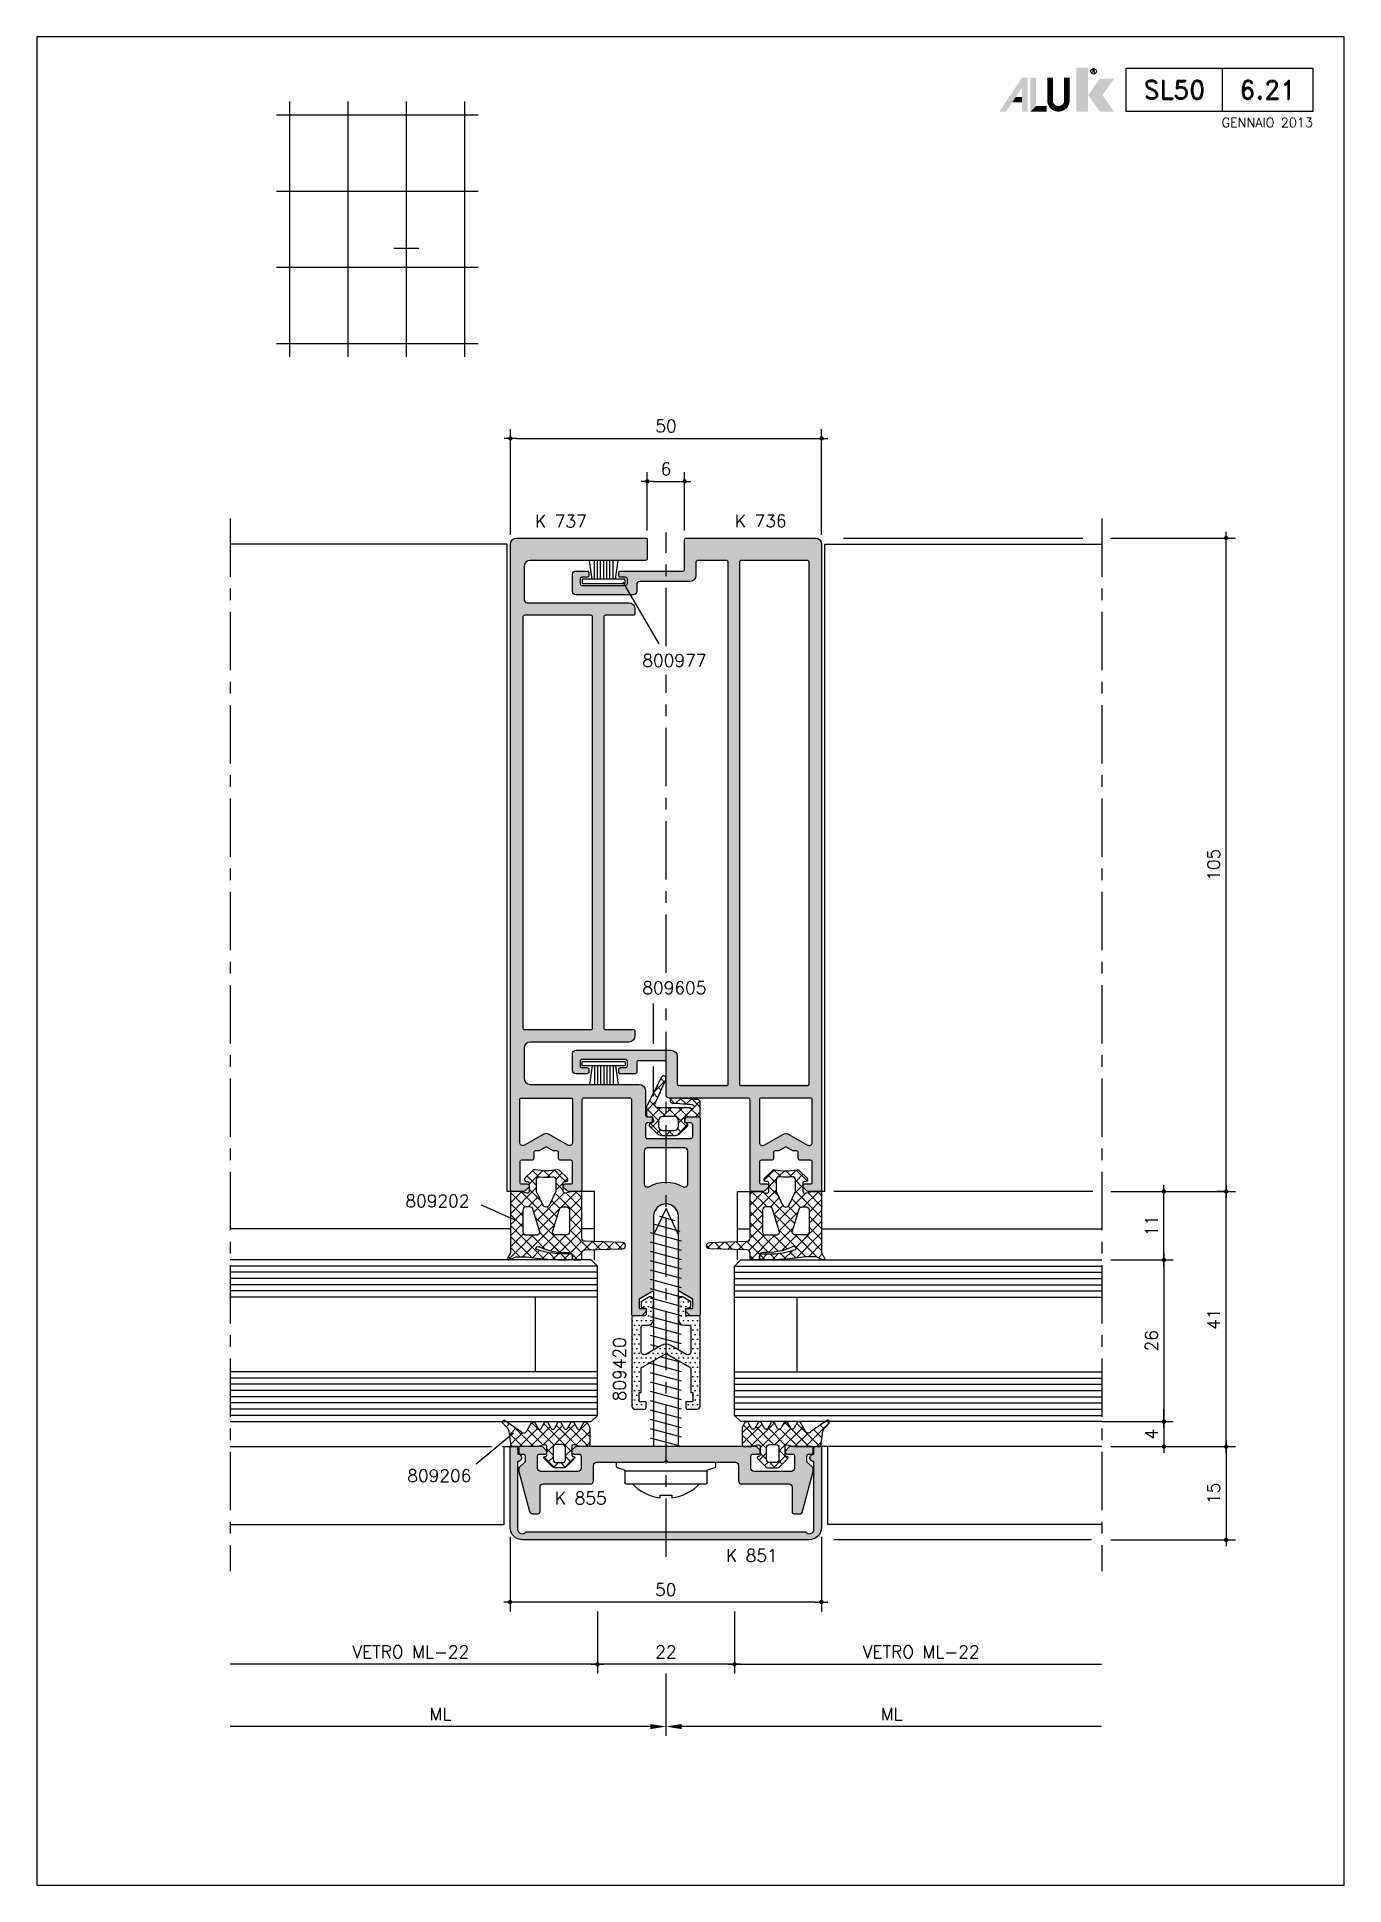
# Model space of a CAD drawing. Extents: x 0 to 4131, y -1600 to 527.
# Drawn here: x 690 to 900, y -320 to -23 of the extents above; entities that cross this region are included whole.
import ezdxf
from ezdxf.enums import TextEntityAlignment as Align

# ---------------------------------------------------------------- set-up
doc = ezdxf.new("R2010")
doc.units = 0
doc.header["$LTSCALE"] = 7.5
doc.header["$MEASUREMENT"] = 0
doc.linetypes.add('CENTER', pattern=[2, 1.25, -0.25, 0.25, -0.25])
doc.layers.get('0').update_dxf_attribs({"linetype": 'CONTINUOUS'})
doc.layers.get('DEFPOINTS').update_dxf_attribs({"linetype": 'CONTINUOUS'})
for name, color, linetype in [('ASSI', 1, 'CENTER'), ('FILL', 8, 'CONTINUOUS'), ('FINE', 7, 'CONTINUOUS'), ('GOMMA', 3, 'CONTINUOUS'), ('GROSSA', 4, 'CONTINUOUS'), ('MARCHIO', 7, 'CONTINUOUS'), ('QUOTE', 254, 'CONTINUOUS'), ('TRATTEGGI', 140, 'CONTINUOUS'), ('VETRO', 6, 'CONTINUOUS'), ('VITERIA', 40, 'CONTINUOUS')]:
    doc.layers.add(name, color=color, linetype=linetype)
doc.styles.add('RD', font='ROMAND.SHX', dxfattribs={"height": 3})
doc.styles.get("Standard").update_dxf_attribs({"font": 'romans.shx'})
doc.dimstyles.new('FRECCIA_1-1', dxfattribs={"dimtxt": 2, "dimasz": 2.5, "dimexe": 1.5, "dimexo": 1.5, "dimgap": 1, "dimtad": 3, "dimdsep": 46, "dimtxsty": 'Standard', "dimcen": 0, "dimclrt": 2, "dimaunit": 1, "dimadec": 0, "dimazin": 0, "dimtfac": 0.7, "dimtmove": 0, "dimatfit": 3, "dimfxl": 1, "dimtolj": 2, "dimarcsym": 0})
doc.dimstyles.new('SCALA_1-1$0', dxfattribs={"dimtxt": 2, "dimasz": 1, "dimexe": 1.5, "dimexo": 1.5, "dimgap": 1, "dimtad": 3, "dimdsep": 46, "dimtxsty": 'Standard', "dimblk1": 'PUNTO', "dimblk2": 'PUNTO', "dimsah": 1, "dimcen": 0.09, "dimclrt": 2, "dimadec": 0, "dimazin": 0, "dimtfac": 0.7, "dimtmove": 0, "dimatfit": 3, "dimldrblk": 'PUNTO', "dimfxl": 1, "dimtolj": 2, "dimarcsym": 0})
pattern_1 = [(45, (690, -320), (-0.8838835, 0.8838835), []), (135, (690, -320), (-0.8838835, -0.8838835), [])]

msp = doc.modelspace()

# ---------------------------------------------------------------- texts
at = {"layer": 'QUOTE', "color": 2}
for s, p in [('K 737', (770.001, -101.817)), ('K 736', (802.1198, -101.7803)), ('800977', (787.2652, -124.1987)), ('809605', (787.2652, -176.804)), ('809202', (749.1975, -211.0526)), ('809206', (749.497, -255.2157)), ('K 855', (773.2081, -258.8235)), ('K 851', (800.6994, -268.0388))]:
    msp.add_text(s, height=2, dxfattribs=at).set_placement(p)
msp.add_text('809420', height=2, rotation=90, dxfattribs=at).set_placement((784.5901, -242.2514))

# ---------------------------------------------------------------- blocks, each defined once
blk = doc.blocks.new('PUNTO')
blk.add_line((-1, 0), (1, 0))
at = {"const_width": 0.35}
blk.add_lwpolyline([(-0.175, 0, 1), (0.175, 0, 1)], format="xyb", close=True, dxfattribs=at)
blk = doc.blocks.new('k0855')
at = {"layer": 'GROSSA'}
blk.add_lwpolyline([(11.65, 0.8, -0.414214), (11.15, 0.3), (0.3, 0.3), (0, 0), (-0.3, 0.3), (-11.15, 0.3, -0.414214), (-11.65, 0.8), (-11.65, 3.3, 0.414214), (-12.15, 3.8), (-19.75, 3.8, -0.414214), (-20.25, 4.3), (-20.25, 8.3, 0.414214), (-20.55, 8.6), (-21.6, 8.6, 0.339454), (-21.89, 8.38), (-23.65, 1.8), (-23.65, 1.24), (-22.65, 0.24), (-22.65, -0.7, -0.414214), (-22.95, -1), (-23.5, -1, 0.414214), (-23.65, -1.15), (-23.65, -2.05, 0.414214), (-23.5, -2.2), (-19.97, -2.2, 0.198912), (-19.76, -2.11), (-19.24, -1.59, 0.198912), (-19.15, -1.38), (-19.15, -1.3, 0.414214), (-19.45, -1), (-20.35, -1, -0.414214), (-20.65, -0.7), (-20.65, 1.3, -0.414214), (-20.15, 1.8), (-14.15, 1.8, -0.414214), (-13.65, 1.3), (-13.65, -0.7, -0.414214), (-13.95, -1), (-14.85, -1, 0.414214), (-15.15, -1.3), (-15.15, -1.48, 0.198912), (-15.06, -1.69), (-14.64, -2.11, 0.198912), (-14.43, -2.2), (14.43, -2.2, 0.198912), (14.64, -2.11), (15.06, -1.69, 0.198912), (15.15, -1.48), (15.15, -1.3, 0.414214), (14.85, -1), (13.95, -1, -0.414214), (13.65, -0.7), (13.65, 1.3, -0.414214), (14.15, 1.8), (20.14, 1.8, -0.414214), (20.64, 1.3), (20.64, -0.7, -0.414214), (20.34, -1), (19.44, -1, 0.414214), (19.14, -1.3), (19.14, -1.38, 0.198912), (19.23, -1.59), (19.75, -2.11, 0.198912), (19.96, -2.2), (23.49, -2.2, 0.414214), (23.64, -2.05), (23.64, -1.15, 0.414214), (23.49, -1), (22.94, -1, -0.414214), (22.64, -0.7), (22.64, 0.24), (23.64, 1.24), (23.64, 1.8), (21.91, 8.23, 0.339454), (21.43, 8.6), (20.54, 8.6, 0.414214), (20.24, 8.3), (20.24, 4.3, -0.414214), (19.74, 3.8), (12.15, 3.8, 0.414214), (11.65, 3.3)], format="xyb", close=True, dxfattribs=at)
blk = doc.blocks.new('*D187')
at = {"layer": 'DEFPOINTS', "color": 0, "transparency": 16777216}
for p in [(861.06, -249.54), (861.06, -264.53), (881.06, -264.53)]:
    blk.add_point(p, dxfattribs=at)
at = {"layer": 'QUOTE', "color": 0, "lineweight": -2, "transparency": 16777216}
for p, q in [((862.56, -249.54), (882.56, -249.54)), ((881.06, -250.54), (881.06, -263.53)), ((862.56, -264.53), (882.56, -264.53))]:
    blk.add_line(p, q, dxfattribs=at)
for p, rotation in [((881.06, -249.54), 90), ((881.06, -264.53), 270)]:
    blk.add_blockref('PUNTO', p, dxfattribs=dict(at, rotation=rotation))
at = {"layer": 'QUOTE', "color": 2, "transparency": 16777216, "insert": (879.06, -257.04), "char_height": 2, "attachment_point": 5, "rotation": 90}
blk.add_mtext('\\A2;15', dxfattribs=at)
blk = doc.blocks.new('*D188')
at = {"layer": 'DEFPOINTS', "color": 0, "transparency": 16777216}
for p in [(861.06, -245.53), (861.06, -249.54), (871.06, -249.54)]:
    blk.add_point(p, dxfattribs=at)
at = {"layer": 'QUOTE', "color": 0, "lineweight": -2, "transparency": 16777216}
for p, q in [((862.56, -245.53), (872.56, -245.53)), ((871.06, -246.53), (871.06, -248.54)), ((862.56, -249.54), (872.56, -249.54))]:
    blk.add_line(p, q, dxfattribs=at)
for p, rotation in [((871.06, -245.53), 90), ((871.06, -249.54), 270)]:
    blk.add_blockref('PUNTO', p, dxfattribs=dict(at, rotation=rotation))
at = {"layer": 'QUOTE', "color": 2, "transparency": 16777216, "insert": (869.06, -247.53), "char_height": 2, "attachment_point": 5, "rotation": 90}
blk.add_mtext('\\A2;4', dxfattribs=at)
blk = doc.blocks.new('*D189')
at = {"layer": 'DEFPOINTS', "color": 0, "transparency": 16777216}
for p in [(861.06, -208.53), (881.06, -208.53), (861.06, -249.54)]:
    blk.add_point(p, dxfattribs=at)
at = {"layer": 'QUOTE', "color": 0, "lineweight": -2, "transparency": 16777216}
for p, q in [((862.56, -208.53), (882.56, -208.53)), ((881.06, -248.54), (881.06, -209.53)), ((862.56, -249.54), (882.56, -249.54))]:
    blk.add_line(p, q, dxfattribs=at)
for p, rotation in [((881.06, -208.53), 90), ((881.06, -249.54), 270)]:
    blk.add_blockref('PUNTO', p, dxfattribs=dict(at, rotation=rotation))
at = {"layer": 'QUOTE', "color": 2, "transparency": 16777216, "insert": (879.06, -229.03), "char_height": 2, "attachment_point": 5, "rotation": 90}
blk.add_mtext('\\A2;41', dxfattribs=at)
blk = doc.blocks.new('*D190')
at = {"layer": 'DEFPOINTS', "color": 0, "transparency": 16777216}
for p in [(861.06, -208.53), (871.06, -208.53), (861.06, -219.53)]:
    blk.add_point(p, dxfattribs=at)
at = {"layer": 'QUOTE', "color": 0, "lineweight": -2, "transparency": 16777216}
for p, q in [((862.56, -208.53), (872.56, -208.53)), ((871.06, -218.53), (871.06, -209.53)), ((862.56, -219.53), (872.56, -219.53))]:
    blk.add_line(p, q, dxfattribs=at)
for p, rotation in [((871.06, -208.53), 90), ((871.06, -219.53), 270)]:
    blk.add_blockref('PUNTO', p, dxfattribs=dict(at, rotation=rotation))
at = {"layer": 'QUOTE', "color": 2, "transparency": 16777216, "insert": (869.06, -214.03), "char_height": 2, "attachment_point": 5, "rotation": 90}
blk.add_mtext('\\A2;11', dxfattribs=at)
blk = doc.blocks.new('*D191')
at = {"layer": 'DEFPOINTS', "color": 0, "transparency": 16777216}
for p in [(766.02, -262.54), (816.04, -262.53), (766.02, -274.53)]:
    blk.add_point(p, dxfattribs=at)
at = {"layer": 'QUOTE', "color": 0, "lineweight": -2, "transparency": 16777216}
for p, q in [((766.02, -264.04), (766.02, -276.03)), ((816.04, -264.03), (816.04, -276.03)), ((815.04, -274.53), (767.02, -274.53))]:
    blk.add_line(p, q, dxfattribs=at)
at = {"layer": 'QUOTE', "color": 0, "lineweight": -2, "transparency": 16777216, "rotation": 180}
blk.add_blockref('PUNTO', (766.02, -274.53), dxfattribs=at)
at = {"layer": 'QUOTE', "color": 0, "lineweight": -2, "transparency": 16777216}
blk.add_blockref('PUNTO', (816.04, -274.53), dxfattribs=at)
at = {"layer": 'QUOTE', "color": 2, "transparency": 16777216, "insert": (791.03, -272.53), "char_height": 2, "attachment_point": 5}
blk.add_mtext('\\A2;50', dxfattribs=at)
blk = doc.blocks.new('*D192')
at = {"layer": 'DEFPOINTS', "color": 0, "transparency": 16777216}
for p in [(780.06, -274.53), (802.06, -274.53), (780.06, -284.53)]:
    blk.add_point(p, dxfattribs=at)
at = {"layer": 'QUOTE', "color": 0, "lineweight": -2, "transparency": 16777216}
for p, q in [((780.06, -276.03), (780.06, -286.03)), ((802.06, -276.03), (802.06, -286.03)), ((801.06, -284.53), (781.06, -284.53))]:
    blk.add_line(p, q, dxfattribs=at)
at = {"layer": 'QUOTE', "color": 0, "lineweight": -2, "transparency": 16777216, "rotation": 180}
blk.add_blockref('PUNTO', (780.06, -284.53), dxfattribs=at)
at = {"layer": 'QUOTE', "color": 0, "lineweight": -2, "transparency": 16777216}
blk.add_blockref('PUNTO', (802.06, -284.53), dxfattribs=at)
at = {"layer": 'QUOTE', "color": 2, "transparency": 16777216, "insert": (791.06, -282.53), "char_height": 2, "attachment_point": 5}
blk.add_mtext('\\A2;22', dxfattribs=at)
blk = doc.blocks.new('*D193')
at = {"layer": 'DEFPOINTS', "color": 0, "transparency": 16777216}
for p in [(861.06, -262.04), (802.06, -274.53), (861.06, -284.53)]:
    blk.add_point(p, dxfattribs=at)
at = {"layer": 'QUOTE', "color": 0, "lineweight": -2, "transparency": 16777216}
for p, q in [((802.06, -276.03), (802.06, -286.03)), ((803.06, -284.53), (861.06, -284.53))]:
    blk.add_line(p, q, dxfattribs=at)
at = {"layer": 'QUOTE', "color": 0, "lineweight": -2, "transparency": 16777216, "rotation": 180}
blk.add_blockref('PUNTO', (802.06, -284.53), dxfattribs=at)
at = {"layer": 'QUOTE', "color": 2, "transparency": 16777216, "insert": (832.06, -282.53), "char_height": 2, "attachment_point": 5}
blk.add_mtext('\\A2;VETRO ML-22', dxfattribs=at)
blk = doc.blocks.new('_None')
blk = doc.blocks.new('*D194')
at = {"layer": 'DEFPOINTS', "color": 0, "transparency": 16777216}
for p in [(721.06, -245.53), (780.06, -274.53), (721.06, -284.53)]:
    blk.add_point(p, dxfattribs=at)
at = {"layer": 'QUOTE', "color": 0, "lineweight": -2, "transparency": 16777216}
for p, q in [((780.06, -276.03), (780.06, -286.03)), ((779.06, -284.53), (721.06, -284.53))]:
    blk.add_line(p, q, dxfattribs=at)
blk.add_blockref('PUNTO', (780.06, -284.53), dxfattribs=at)
at = {"layer": 'QUOTE', "color": 2, "transparency": 16777216, "insert": (750.06, -282.53), "char_height": 2, "attachment_point": 5}
blk.add_mtext('\\A2;{\\Fromans.shx|c1;VETRO ML-22}', dxfattribs=at)
blk = doc.blocks.new('*D195')
at = {"layer": 'DEFPOINTS', "color": 0, "transparency": 16777216}
for p in [(861.06, -269.56), (791.06, -284.53), (791.06, -294.53)]:
    blk.add_point(p, dxfattribs=at)
at = {"layer": 'QUOTE', "color": 0, "lineweight": -2, "transparency": 16777216}
for p, q in [((791.06, -286.03), (791.06, -296.03)), ((861.06, -294.53), (793.56, -294.53))]:
    blk.add_line(p, q, dxfattribs=at)
at = {"layer": 'QUOTE', "color": 0, "transparency": 16777216}
blk.add_solid([(793.56, -294.12), (793.56, -294.95), (791.06, -294.53)], dxfattribs=at)
at = {"layer": 'QUOTE', "color": 2, "transparency": 16777216, "insert": (827.31, -292.53), "char_height": 2, "attachment_point": 5}
blk.add_mtext('\\A2;ML', dxfattribs=at)
blk = doc.blocks.new('*D196')
at = {"layer": 'DEFPOINTS', "color": 0, "transparency": 16777216}
for p in [(721.06, -262.04), (791.06, -284.53), (721.06, -294.53)]:
    blk.add_point(p, dxfattribs=at)
at = {"layer": 'QUOTE', "color": 0, "lineweight": -2, "transparency": 16777216}
for p, q in [((791.06, -286.03), (791.06, -296.03)), ((788.56, -294.53), (721.06, -294.53))]:
    blk.add_line(p, q, dxfattribs=at)
at = {"layer": 'QUOTE', "color": 0, "transparency": 16777216}
blk.add_solid([(788.56, -294.12), (788.56, -294.95), (791.06, -294.53)], dxfattribs=at)
at = {"layer": 'QUOTE', "color": 2, "transparency": 16777216, "insert": (754.81, -292.53), "char_height": 2, "attachment_point": 5}
blk.add_mtext('\\A2;ML', dxfattribs=at)
blk = doc.blocks.new('*D197')
at = {"layer": 'DEFPOINTS', "color": 0, "transparency": 16777216}
for p in [(861.06, -103.53), (881.06, -103.53), (861.06, -208.53)]:
    blk.add_point(p, dxfattribs=at)
at = {"layer": 'QUOTE', "color": 0, "lineweight": -2, "transparency": 16777216}
for p, q in [((862.56, -103.53), (882.56, -103.53)), ((881.06, -207.53), (881.06, -104.53)), ((862.56, -208.53), (882.56, -208.53))]:
    blk.add_line(p, q, dxfattribs=at)
for p, rotation in [((881.06, -103.53), 90), ((881.06, -208.53), 270)]:
    blk.add_blockref('PUNTO', p, dxfattribs=dict(at, rotation=rotation))
at = {"layer": 'QUOTE', "color": 2, "transparency": 16777216, "insert": (879.06, -156.03), "char_height": 2, "attachment_point": 5, "rotation": 90}
blk.add_mtext('\\A2;105', dxfattribs=at)
blk = doc.blocks.new('*D198')
at = {"layer": 'DEFPOINTS', "color": 0, "transparency": 16777216}
for p in [(861.06, -219.53), (861.06, -245.53), (871.06, -245.53)]:
    blk.add_point(p, dxfattribs=at)
at = {"layer": 'QUOTE', "color": 0, "lineweight": -2, "transparency": 16777216}
for p, q in [((862.56, -219.53), (872.56, -219.53)), ((871.06, -220.53), (871.06, -244.53)), ((862.56, -245.53), (872.56, -245.53))]:
    blk.add_line(p, q, dxfattribs=at)
for p, rotation in [((871.06, -219.53), 90), ((871.06, -245.53), 270)]:
    blk.add_blockref('PUNTO', p, dxfattribs=dict(at, rotation=rotation))
at = {"layer": 'QUOTE', "color": 2, "transparency": 16777216, "insert": (869.06, -232.53), "char_height": 2, "attachment_point": 5, "rotation": 90}
blk.add_mtext('\\A2;26', dxfattribs=at)
blk = doc.blocks.new('*D199')
at = {"layer": 'DEFPOINTS', "color": 0, "transparency": 16777216}
for p in [(816.06, -87.53), (766.06, -104.53), (816.06, -104.53)]:
    blk.add_point(p, dxfattribs=at)
at = {"layer": 'QUOTE', "color": 0, "lineweight": -2, "transparency": 16777216}
for p, q in [((766.06, -103.03), (766.06, -86.03)), ((816.06, -103.03), (816.06, -86.03)), ((767.06, -87.53), (815.06, -87.53))]:
    blk.add_line(p, q, dxfattribs=at)
at = {"layer": 'QUOTE', "color": 0, "lineweight": -2, "transparency": 16777216, "rotation": 180}
blk.add_blockref('PUNTO', (766.06, -87.53), dxfattribs=at)
at = {"layer": 'QUOTE', "color": 0, "lineweight": -2, "transparency": 16777216}
blk.add_blockref('PUNTO', (816.06, -87.53), dxfattribs=at)
at = {"layer": 'QUOTE', "color": 2, "transparency": 16777216, "insert": (791.06, -85.53), "char_height": 2, "attachment_point": 5}
blk.add_mtext('\\A2;50', dxfattribs=at)
blk = doc.blocks.new('*D200')
at = {"layer": 'DEFPOINTS', "color": 0, "transparency": 16777216}
for p in [(794.06, -94.42), (788.06, -103.83), (794.06, -103.83)]:
    blk.add_point(p, dxfattribs=at)
at = {"layer": 'QUOTE', "color": 0, "lineweight": -2, "transparency": 16777216}
for p, q in [((788.06, -102.33), (788.06, -92.92)), ((789.06, -94.42), (793.06, -94.42)), ((794.06, -102.33), (794.06, -92.92))]:
    blk.add_line(p, q, dxfattribs=at)
at = {"layer": 'QUOTE', "color": 0, "lineweight": -2, "transparency": 16777216, "rotation": 180}
blk.add_blockref('PUNTO', (788.06, -94.42), dxfattribs=at)
at = {"layer": 'QUOTE', "color": 0, "lineweight": -2, "transparency": 16777216}
blk.add_blockref('PUNTO', (794.06, -94.42), dxfattribs=at)
at = {"layer": 'QUOTE', "color": 2, "transparency": 16777216, "insert": (791.06, -92.42), "char_height": 2, "attachment_point": 5}
blk.add_mtext('\\A2;6', dxfattribs=at)
blk = doc.blocks.new('NMD')
at = {"layer": 'MARCHIO'}
blk.add_line((-19.5, -12), (-19.5, -5), dxfattribs=at)
blk.add_lwpolyline([(-5, -12), (-35, -12), (-35, -5), (-5, -5)], close=True, dxfattribs=at)
at = {"layer": 'MARCHIO', "const_width": 0.894}
blk.add_lwpolyline([(-44.53, -6.56), (-44.53, -10.2, -1), (-47.23, -10.2), (-47.23, -6.56)], format="xyb", dxfattribs=at)
at = {"layer": 'MARCHIO'}
blk.add_circle((-40.23, -5.53), 0.442, dxfattribs=at)
for points in [[(-43.01, -4.96), (-41.13, -4.96), (-43.01, -12), (-41.13, -12)], [(-55.38, -12), (-54.31, -12), (-51.75, -6.56), (-51.73, -8.14)], [(-51.75, -6.56), (-51.73, -8.14), (-50.84, -6.56), (-50.84, -12)], [(-51.73, -12), (-50.84, -12), (-51.73, -8.14)], [(-50.38, -6.56), (-49.49, -6.56), (-50.38, -12), (-49.49, -11.11)], [(-39.23, -6.68), (-36.93, -6.68), (-41.11, -9.34), (-38.81, -9.34)], [(-52.73, -9.63), (-53.33, -10.53), (-51.73, -9.63), (-51.73, -10.53)], [(-49.49, -11.11), (-50.38, -12), (-47.77, -11.11), (-47.77, -12)], [(-41.11, -9.34), (-38.81, -9.34), (-39.23, -12), (-36.93, -12)]]:
    blk.add_solid(points, dxfattribs=at)
blk.add_text('R', height=0.444, dxfattribs=at).set_placement((-40.23, -5.53), align=Align.MIDDLE)
at = {"layer": 'MARCHIO', "color": 2, "style": 'RD'}
for tag, p in [('SERIE', (-27.25, -8.5)), ('PAG', (-12.25, -8.5))]:
    blk.add_attdef(tag, text='', height=3, dxfattribs=at).set_placement(p, align=Align.MIDDLE)
at = {"layer": 'MARCHIO', "color": 2}
blk.add_attdef('REVISIONE', text='', height=1.5, dxfattribs=at).set_placement((-5, -14.5), align=Align.RIGHT)

# ---------------------------------------------------------------- dimensions: what is measured, and where the dimension line sits
at = {"layer": 'QUOTE'}
for base, p1, p2, picture, middle in [((816.0637, -87.5311), (766.0637, -104.5325), (816.0637, -104.5325), '*D199', (791.0637, -87.5311)), ((794.0605, -94.425), (788.0637, -103.8325), (794.0605, -103.8325), '*D200', (791.0621, -94.425))]:
    dim = msp.add_linear_dim(base=base, p1=p1, p2=p2, dimstyle='SCALA_1-1$0', dxfattribs=at)
    dim.commit()
    dim.dimension.update_dxf_attribs({"geometry": picture, "text_midpoint": middle, "dimtype": 160})
for base, p1, p2, picture, middle in [((881.0637, -103.5325), (861.0637, -208.5325), (861.0637, -103.5325), '*D197', (879.0637, -156.0325)), ((881.0637, -208.5325), (861.0637, -249.5373), (861.0637, -208.5325), '*D189', (879.0637, -229.0349)), ((871.0637, -208.5325), (861.0637, -219.5325), (861.0637, -208.5325), '*D190', (869.0637, -214.0325)), ((871.0637, -245.5325), (861.0637, -219.5325), (861.0637, -245.5325), '*D198', (869.0637, -232.5325)), ((871.0637, -249.5373), (861.0637, -245.5325), (861.0637, -249.5373), '*D188', (869.0637, -247.5349)), ((881.0637, -264.5344), (861.0637, -249.5373), (861.0637, -264.5344), '*D187', (879.0637, -257.0359))]:
    dim = msp.add_linear_dim(base=base, p1=p1, p2=p2, angle=90, dimstyle='SCALA_1-1$0', dxfattribs=at)
    dim.commit()
    dim.dimension.update_dxf_attribs({"geometry": picture, "text_midpoint": middle})
for base, p1, p2, text, dimstyle, override, picture, middle in [((721.0637, -284.5344), (780.0637, -274.5344), (721.0637, -245.5325), '{\\Fromans.shx|c1;VETRO ML-22}', 'SCALA_1-1$0', {"dimblk2": 'None', "dimse2": 1}, '*D194', (750.0637, -282.5344)), ((721.0637, -294.5344), (791.0637, -284.5344), (721.0637, -262.0373), 'ML', 'FRECCIA_1-1', {"dimblk2": 'None', "dimsah": 1, "dimse2": 1}, '*D196', (754.8137, -292.5344)), ((861.0637, -284.5344), (802.0637, -274.5344), (861.0637, -262.0373), 'VETRO ML-22', 'SCALA_1-1$0', {"dimblk2": 'None', "dimse2": 1, "dimsd2": 0}, '*D193', (832.0637, -282.5344)), ((791.0637, -294.5344), (861.0637, -269.5603), (791.0637, -284.5344), 'ML', 'FRECCIA_1-1', {"dimblk1": 'None', "dimsah": 1, "dimse1": 1}, '*D195', (827.3137, -292.5344))]:
    dim = msp.add_linear_dim(base=base, p1=p1, p2=p2, text=text, dimstyle=dimstyle, override=override, dxfattribs=at)
    dim.commit()
    dim.dimension.update_dxf_attribs({"geometry": picture, "text_midpoint": middle})
dim = msp.add_linear_dim(base=(766.0201, -274.5344), p1=(816.0367, -262.5349), p2=(766.0201, -262.5355), dimstyle='SCALA_1-1$0', override={"dimdec": 0}, dxfattribs=at)
dim.commit()
dim.dimension.update_dxf_attribs({"geometry": '*D191', "text_midpoint": (791.0284, -272.5344)})
dim = msp.add_linear_dim(base=(780.0637, -284.5344), p1=(802.0637, -274.5344), p2=(780.0637, -274.5344), dimstyle='SCALA_1-1$0', dxfattribs=at)
dim.commit()
dim.dimension.update_dxf_attribs({"geometry": '*D192', "text_midpoint": (791.0637, -282.5344)})

# ---------------------------------------------------------------- hatches: boundary and pattern name
at = {"layer": 'FILL'}
h = msp.add_hatch(color=253, dxfattribs=at)
edge = h.paths.add_edge_path(flags=17)
edge.add_arc((768.3637, -116.2325), 0.3, 90, 180)
edge.add_line((768.0637, -116.2325), (768.0637, -182.2325))
edge.add_arc((768.3637, -182.2325), 0.3, 180, 270)
edge.add_line((768.3637, -182.5325), (778.9637, -182.5325))
edge.add_arc((778.9637, -182.2325), 0.3, 270, 360)
edge.add_line((779.2637, -182.2325), (779.2637, -116.2325))
edge.add_arc((778.9637, -116.2325), 0.3, 360, 450)
edge.add_line((778.9637, -115.9325), (768.3637, -115.9325))
edge = h.paths.add_edge_path()
edge.add_line((772.9476, -202.0325), (771.8137, -201.3778))
edge.add_line((771.8137, -201.3778), (770.6797, -202.0325))
edge.add_line((770.6797, -202.0325), (770.1137, -202.0325))
edge.add_arc((770.1137, -202.3325), 0.3, 90, 180)
edge.add_line((769.8137, -202.3325), (769.8137, -203.2325))
edge.add_arc((769.5137, -203.2325), 0.3, -90, 0, ccw=False)
edge.add_line((769.5137, -203.5325), (767.8637, -203.5325))
edge.add_arc((767.8637, -203.8325), 0.3, 90, 180)
edge.add_line((767.5637, -203.8325), (767.5637, -207.0325))
edge.add_arc((767.8637, -207.0325), 0.3, 180, 270)
edge.add_line((767.8637, -207.3325), (768.7637, -207.3325))
edge.add_arc((768.7637, -207.6325), 0.3, 0, 90, ccw=False)
edge.add_line((769.0637, -207.6325), (769.0637, -207.7082))
edge.add_arc((768.7637, -207.7082), 0.3, -45, 0, ccw=False)
edge.add_line((768.9758, -207.9204), (768.4515, -208.4446))
edge.add_arc((768.2394, -208.2325), 0.3, 270, 315, ccw=False)
edge.add_line((768.2394, -208.5325), (766.3637, -208.5325))
edge.add_arc((766.3637, -208.2325), 0.3, 180, 270, ccw=False)
edge.add_line((766.0637, -208.2325), (766.0637, -104.5325))
edge.add_arc((767.0637, -104.5325), 1, 90, 180, ccw=False)
edge.add_line((767.0637, -103.5325), (787.7637, -103.5325))
edge.add_arc((787.7637, -103.8325), 0.3, 0, 90, ccw=False)
edge.add_line((788.0637, -103.8325), (788.0637, -106.8325))
edge.add_arc((787.7637, -106.8325), 0.3, -90, 0, ccw=False)
edge.add_line((787.7637, -107.1325), (769.2637, -107.1325))
edge.add_arc((769.2637, -108.1325), 1, 90, 180)
edge.add_line((768.2637, -108.1325), (768.2637, -113.4325))
edge.add_arc((768.7637, -113.4325), 0.5, 180, 270)
edge.add_line((768.7637, -113.9325), (785.0668, -113.9325))
edge.add_arc((785.0668, -114.9325), 1, 0, 90, ccw=False)
edge.add_line((786.0668, -114.9325), (786.0668, -115.6325))
edge.add_arc((785.7668, -115.6325), 0.3, 270, 360, ccw=False)
edge.add_line((785.7668, -115.9325), (781.3637, -115.9325))
edge.add_arc((781.3637, -116.2325), 0.3, 90, 180)
edge.add_line((781.0637, -116.2325), (781.0637, -182.2325))
edge.add_arc((781.3637, -182.2325), 0.3, 180, 270)
edge.add_line((781.3637, -182.5325), (785.7668, -182.5325))
edge.add_arc((785.7668, -182.8325), 0.3, 0, 90, ccw=False)
edge.add_line((786.0668, -182.8325), (786.0668, -183.5325))
edge.add_arc((785.0668, -183.5325), 1, -90, 0, ccw=False)
edge.add_line((785.0668, -184.5325), (769.2637, -184.5325))
edge.add_arc((769.2637, -185.5325), 1, 90, 180)
edge.add_line((768.2637, -185.5325), (768.2637, -190.3325))
edge.add_arc((769.2637, -190.3325), 1, 180, 270)
edge.add_line((769.2637, -191.3325), (786.7637, -191.3325))
edge.add_arc((786.5762, -192.5054), 1.1878, -1.307658, 80.918801, ccw=False)
edge.add_line((787.7637, -192.5325), (787.7637, -196.2325))
edge.add_arc((788.0637, -196.2325), 0.3, 180, 270)
edge.add_line((788.0637, -196.5325), (788.6565, -196.5325))
edge.add_arc((788.6565, -196.8325), 0.3, 15, 90, ccw=False)
edge.add_line((788.9463, -196.7549), (789.0535, -197.1549))
edge.add_arc((788.7637, -197.2325), 0.3, -90, 15, ccw=False)
edge.add_line((788.7637, -197.5325), (788.0637, -197.5325))
edge.add_arc((788.0637, -197.8325), 0.3, 90, 180)
edge.add_line((787.7637, -197.8325), (787.7637, -199.7325))
edge.add_arc((788.0637, -199.7325), 0.3, 180, 270)
edge.add_line((788.0637, -200.0325), (795.0637, -200.0325))
edge.add_arc((795.0637, -199.7325), 0.3, 270, 360)
edge.add_line((795.3637, -199.7325), (795.3637, -197.8325))
edge.add_arc((795.0637, -197.8325), 0.3, 0, 90)
edge.add_line((795.0637, -197.5325), (794.3637, -197.5325))
edge.add_arc((794.3637, -197.2325), 0.3, 165, 270, ccw=False)
edge.add_line((794.0739, -197.1549), (794.1811, -196.7549))
edge.add_arc((794.4709, -196.8325), 0.3, 90, 165, ccw=False)
edge.add_line((794.4709, -196.5325), (796.2637, -196.5325))
edge.add_arc((796.2637, -196.8325), 0.3, 0, 90, ccw=False)
edge.add_line((796.5637, -196.8325), (796.5637, -207.0325))
edge.add_line((796.5637, -207.0325), (796.5637, -228.2325))
edge.add_arc((796.2637, -228.2325), 0.3, -90, 0, ccw=False)
edge.add_line((796.2637, -228.5325), (794.9637, -228.5325))
edge.add_line((794.9637, -228.5325), (794.2637, -227.8325))
edge.add_line((794.2637, -227.8325), (794.2637, -227.3325))
edge.add_line((794.2637, -227.3325), (795.3637, -227.3325))
edge.add_line((795.3637, -227.3325), (795.3637, -225.8604))
edge.add_line((795.3637, -225.8604), (793.0637, -224.5325))
edge.add_line((793.0637, -224.5325), (793.0637, -212.5325))
edge.add_arc((791.0637, -212.5325), 2, 0, 180)
edge.add_line((789.0637, -212.5325), (789.0637, -224.5325))
edge.add_line((789.0637, -224.5325), (786.7637, -225.8604))
edge.add_line((786.7637, -225.8604), (786.7637, -227.3325))
edge.add_line((786.7637, -227.3325), (787.8637, -227.3325))
edge.add_line((787.8637, -227.3325), (787.8637, -227.8325))
edge.add_line((787.8637, -227.8325), (787.1637, -228.5325))
edge.add_line((787.1637, -228.5325), (785.8637, -228.5325))
edge.add_arc((785.8637, -228.2325), 0.3, 180, 270, ccw=False)
edge.add_line((785.5637, -228.2325), (785.5637, -193.8325))
edge.add_arc((785.2637, -193.8325), 0.3, 360, 450)
edge.add_line((785.2637, -193.5325), (777.8637, -193.5325))
edge.add_arc((777.8637, -193.8325), 0.3, 90, 180)
edge.add_line((777.5637, -193.8325), (777.5637, -208.2325))
edge.add_arc((777.2637, -208.2325), 0.3, -90, 0, ccw=False)
edge.add_line((777.2637, -208.5325), (775.3879, -208.5325))
edge.add_arc((775.3879, -208.2325), 0.3, 225, 270, ccw=False)
edge.add_line((775.1758, -208.4446), (774.6515, -207.9204))
edge.add_arc((774.8637, -207.7082), 0.3, 180, 225, ccw=False)
edge.add_line((774.5637, -207.7082), (774.5637, -207.6325))
edge.add_arc((774.8637, -207.6325), 0.3, 90, 180, ccw=False)
edge.add_line((774.8637, -207.3325), (775.7637, -207.3325))
edge.add_arc((775.7637, -207.0325), 0.3, 270, 360)
edge.add_line((776.0637, -207.0325), (776.0637, -203.8325))
edge.add_arc((775.7637, -203.8325), 0.3, 360, 450)
edge.add_line((775.7637, -203.5325), (774.1137, -203.5325))
edge.add_arc((774.1137, -203.2325), 0.3, 180, 270, ccw=False)
edge.add_line((773.8137, -203.2325), (773.8137, -202.3325))
edge.add_arc((773.5137, -202.3325), 0.3, 0, 90)
edge.add_line((773.5137, -202.0325), (772.9476, -202.0325))
edge = h.paths.add_edge_path(flags=16)
edge.add_line((767.5637, -200.6561), (767.5637, -193.8325))
edge.add_arc((767.8637, -193.8325), 0.3, 90, 180, ccw=False)
edge.add_line((767.8637, -193.5325), (775.7637, -193.5325))
edge.add_arc((775.7637, -193.8325), 0.3, 0, 90, ccw=False)
edge.add_line((776.0637, -193.8325), (776.0637, -200.6561))
edge.add_arc((775.5637, -200.6561), 0.5, -120, 0, ccw=False)
edge.add_line((775.3137, -201.0891), (772.3137, -199.3571))
edge.add_arc((771.8137, -200.2231), 1, 60, 120)
edge.add_line((771.3137, -199.3571), (768.3137, -201.0891))
edge.add_arc((768.0637, -200.6561), 0.5, 180, 300, ccw=False)
edge = h.paths.add_edge_path(flags=16)
edge.add_arc((794.0637, -202.0325), 0.5, 0, 90)
edge.add_line((794.0637, -201.5325), (788.0637, -201.5325))
edge.add_arc((788.0637, -202.0325), 0.5, 90, 180)
edge.add_line((787.5637, -202.0325), (787.5637, -207.3364))
edge.add_arc((788.0637, -207.3364), 0.5, 180, 300)
edge.add_arc((791.0637, -212.5325), 5.5, 60, 120, ccw=False)
edge.add_arc((794.0637, -207.3364), 0.5, 240, 360)
edge.add_line((794.5637, -207.3364), (794.5637, -202.0325))
h = msp.add_hatch(color=253, dxfattribs=at)
edge = h.paths.add_edge_path()
edge.add_arc((807.2637, -207.7082), 0.3, -45, 0, ccw=False)
edge.add_line((807.4758, -207.9204), (806.9515, -208.4446))
edge.add_arc((806.7394, -208.2325), 0.3, 270, 315, ccw=False)
edge.add_line((806.7394, -208.5325), (804.8637, -208.5325))
edge.add_arc((804.8637, -208.2325), 0.3, 180, 270, ccw=False)
edge.add_line((804.5637, -208.2325), (804.5637, -193.8325))
edge.add_arc((804.2637, -193.8325), 0.3, 0, 90)
edge.add_line((804.2637, -193.5325), (791.5637, -193.5325))
edge.add_arc((791.5637, -193.0325), 0.5, 180, 270, ccw=False)
edge.add_line((791.0637, -193.0325), (791.0637, -187.8325))
edge.add_arc((790.7637, -187.8325), 0.3, 360, 450)
edge.add_line((790.7637, -187.5325), (786.6637, -187.5325))
edge.add_arc((786.6637, -187.8325), 0.3, 90, 180)
edge.add_line((786.3637, -187.8325), (786.3637, -189.3325))
edge.add_arc((786.0637, -189.3325), 0.3, -90, 0, ccw=False)
edge.add_line((786.0637, -189.6325), (783.7637, -189.6325))
edge.add_arc((783.7637, -189.3325), 0.3, 180, 270, ccw=False)
edge.add_line((783.4637, -189.3325), (783.4637, -188.9325))
edge.add_arc((783.7637, -188.9325), 0.3, 90, 180, ccw=False)
edge.add_line((783.7637, -188.6325), (784.5637, -188.6325))
edge.add_arc((784.5637, -188.3325), 0.3, 270, 360)
edge.add_line((784.8637, -188.3325), (784.8637, -187.6325))
edge.add_arc((784.5637, -187.6325), 0.3, 0, 90)
edge.add_line((784.5637, -187.3325), (777.5637, -187.3325))
edge.add_arc((777.5637, -187.6325), 0.3, 90, 180)
edge.add_line((777.2637, -187.6325), (777.2637, -188.3325))
edge.add_arc((777.5637, -188.3325), 0.3, 180, 270)
edge.add_line((777.5637, -188.6325), (778.3637, -188.6325))
edge.add_arc((778.3637, -188.9325), 0.3, 0, 90, ccw=False)
edge.add_line((778.6637, -188.9325), (778.6637, -189.3325))
edge.add_arc((778.3637, -189.3325), 0.3, 270, 360, ccw=False)
edge.add_line((778.3637, -189.6325), (776.5637, -189.6325))
edge.add_arc((776.5637, -189.1325), 0.5, 180, 270, ccw=False)
edge.add_line((776.0637, -189.1325), (776.0637, -186.3325))
edge.add_arc((776.5637, -186.3325), 0.5, 90, 180, ccw=False)
edge.add_line((776.5637, -185.8325), (791.8637, -185.8325))
edge.add_arc((791.8637, -186.8325), 1, 0, 90, ccw=False)
edge.add_line((792.8637, -186.8325), (792.8637, -191.0325))
edge.add_arc((793.1637, -191.0325), 0.3, 180, 270)
edge.add_line((793.1637, -191.3325), (800.7637, -191.3325))
edge.add_arc((800.7637, -191.0325), 0.3, 270, 360)
edge.add_line((801.0637, -191.0325), (801.0637, -107.4325))
edge.add_arc((800.7637, -107.4325), 0.3, 360, 450)
edge.add_line((800.7637, -107.1325), (796.1605, -107.1325))
edge.add_arc((796.1605, -107.4325), 0.3, 90, 180)
edge.add_line((795.8605, -107.4325), (795.8605, -109.5325))
edge.add_arc((794.8605, -109.5325), 1, -90, 0, ccw=False)
edge.add_line((794.8605, -110.5325), (786.8637, -110.5325))
edge.add_arc((786.8637, -111.0325), 0.5, 90, 180)
edge.add_line((786.3637, -111.0325), (786.3637, -112.1325))
edge.add_arc((785.8637, -112.1325), 0.5, -90, 0, ccw=False)
edge.add_line((785.8637, -112.6325), (776.5637, -112.6325))
edge.add_arc((776.5637, -112.1325), 0.5, 180, 270, ccw=False)
edge.add_line((776.0637, -112.1325), (776.0637, -109.3325))
edge.add_arc((776.5637, -109.3325), 0.5, 90, 180, ccw=False)
edge.add_line((776.5637, -108.8325), (778.3637, -108.8325))
edge.add_arc((778.3637, -109.1325), 0.3, 0, 90, ccw=False)
edge.add_line((778.6637, -109.1325), (778.6637, -109.5325))
edge.add_arc((778.3637, -109.5325), 0.3, -90, 0, ccw=False)
edge.add_line((778.3637, -109.8325), (777.5637, -109.8325))
edge.add_arc((777.5637, -110.1325), 0.3, 90, 180)
edge.add_line((777.2637, -110.1325), (777.2637, -110.8325))
edge.add_arc((777.5637, -110.8325), 0.3, 180, 270)
edge.add_line((777.5637, -111.1325), (784.5637, -111.1325))
edge.add_arc((784.5637, -110.8325), 0.3, 270, 360)
edge.add_line((784.8637, -110.8325), (784.8637, -110.1325))
edge.add_arc((784.5637, -110.1325), 0.3, 0, 90)
edge.add_line((784.5637, -109.8325), (783.7637, -109.8325))
edge.add_arc((783.7637, -109.5325), 0.3, 180, 270, ccw=False)
edge.add_line((783.4637, -109.5325), (783.4637, -109.1325))
edge.add_arc((783.7637, -109.1325), 0.3, 90, 180, ccw=False)
edge.add_line((783.7637, -108.8325), (793.7605, -108.8325))
edge.add_arc((793.7605, -108.5325), 0.3, 270, 360)
edge.add_line((794.0605, -108.5325), (794.0605, -103.8325))
edge.add_arc((794.3605, -103.8325), 0.3, 90, 180, ccw=False)
edge.add_line((794.3605, -103.5325), (815.0637, -103.5325))
edge.add_arc((815.0637, -104.5325), 1, 0, 90, ccw=False)
edge.add_line((816.0637, -104.5325), (816.0637, -208.2325))
edge.add_arc((815.7637, -208.2325), 0.3, 270, 360, ccw=False)
edge.add_line((815.7637, -208.5325), (813.8879, -208.5325))
edge.add_arc((813.8879, -208.2325), 0.3, 225, 270, ccw=False)
edge.add_line((813.6758, -208.4446), (813.1515, -207.9204))
edge.add_arc((813.3637, -207.7082), 0.3, 180, 225, ccw=False)
edge.add_line((813.0637, -207.7082), (813.0637, -207.6325))
edge.add_arc((813.3637, -207.6325), 0.3, 90, 180, ccw=False)
edge.add_line((813.3637, -207.3325), (814.2637, -207.3325))
edge.add_arc((814.2637, -207.0325), 0.3, 270, 360)
edge.add_line((814.5637, -207.0325), (814.5637, -203.8325))
edge.add_arc((814.2637, -203.8325), 0.3, 0, 90)
edge.add_line((814.2637, -203.5325), (812.6137, -203.5325))
edge.add_arc((812.6137, -203.2325), 0.3, 180, 270, ccw=False)
edge.add_line((812.3137, -203.2325), (812.3137, -202.3325))
edge.add_arc((812.0137, -202.3325), 0.3, 0, 90)
edge.add_line((812.0137, -202.0325), (811.4476, -202.0325))
edge.add_line((811.4476, -202.0325), (810.3137, -201.3778))
edge.add_line((810.3137, -201.3778), (809.1797, -202.0325))
edge.add_line((809.1797, -202.0325), (808.6137, -202.0325))
edge.add_arc((808.6137, -202.3325), 0.3, 90, 180)
edge.add_line((808.3137, -202.3325), (808.3137, -203.2325))
edge.add_arc((808.0137, -203.2325), 0.3, -90, 0, ccw=False)
edge.add_line((808.0137, -203.5325), (806.3637, -203.5325))
edge.add_arc((806.3637, -203.8325), 0.3, 90, 180)
edge.add_line((806.0637, -203.8325), (806.0637, -207.0325))
edge.add_arc((806.3637, -207.0325), 0.3, 180, 270)
edge.add_line((806.3637, -207.3325), (807.2637, -207.3325))
edge.add_arc((807.2637, -207.6325), 0.3, 0, 90, ccw=False)
edge.add_line((807.5637, -207.6325), (807.5637, -207.7082))
edge = h.paths.add_edge_path(flags=16)
edge.add_arc((803.1637, -191.0325), 0.3, 180, 270)
edge.add_line((803.1637, -191.3325), (813.7637, -191.3325))
edge.add_arc((813.7637, -191.0325), 0.3, 270, 360)
edge.add_line((814.0637, -191.0325), (814.0637, -107.4325))
edge.add_arc((813.7637, -107.4325), 0.3, 360, 450)
edge.add_line((813.7637, -107.1325), (803.1637, -107.1325))
edge.add_arc((803.1637, -107.4325), 0.3, 90, 180)
edge.add_line((802.8637, -107.4325), (802.8637, -191.0325))
edge = h.paths.add_edge_path(flags=16)
edge.add_arc((810.3137, -200.2231), 1, 60, 120, ccw=False)
edge.add_line((810.8137, -199.3571), (813.8137, -201.0891))
edge.add_arc((814.0637, -200.6561), 0.5, 240, 360)
edge.add_line((814.5637, -200.6561), (814.5637, -193.8325))
edge.add_arc((814.2637, -193.8325), 0.3, 0, 90)
edge.add_line((814.2637, -193.5325), (806.3637, -193.5325))
edge.add_arc((806.3637, -193.8325), 0.3, 90, 180)
edge.add_line((806.0637, -193.8325), (806.0637, -200.6561))
edge.add_arc((806.5637, -200.6561), 0.5, 180, 300)
edge.add_line((806.8137, -201.0891), (809.8137, -199.3571))
h = msp.add_hatch(dxfattribs=at)
h.set_pattern_fill('ANSI37', color=137, scale=10, style=0)
h.set_pattern_definition(pattern_1)
h.paths.add_polyline_path([(796.5637, -194.2761, 0.37843222), (796.1254, -193.7799, 0.01837321), (792.1198, -193.5333, 0.97733729), (792.0869, -194.3324, -0.01559738), (795.3102, -194.5732, -1.48288046), (794.9589, -195.1039, 0.01146641), (792.7615, -195.0889), (791.0637, -195.0889), (791.0637, -196.5024), (792.3536, -196.5024, -0.41421356), (793.0536, -197.2024), (793.0536, -198.0407, -0.41421356), (792.3536, -198.7407), (791.0637, -198.7407), (791.0637, -199.5225), (792.5637, -199.5225, 0.19072432), (793.2481, -199.2516), (794.469, -198.1054, 0.58791675), (794.3413, -197.5969), (794.0637, -197.5225), (794.0637, -196.8225, -0.41421356), (794.3637, -196.5225), (796.2637, -196.5225, 0.41421356), (796.5637, -196.2225)])
h.paths.add_polyline_path([(791.0637, -195.0889), (789.575, -195.0889, -0.37895478), (789.3065, -194.3887), (791.0293, -190.7298, 0.93684473), (790.3223, -190.359), (787.9624, -194.7505, 0.13793352), (787.9184, -194.9069), (787.9184, -196.2225, 0.41421356), (788.2184, -196.5225), (788.5637, -196.5225, -0.06482094), (788.6405, -196.5325), (788.6565, -196.5325, -0.33945426), (788.9463, -196.7549), (789.0535, -197.1549, -0.39153727), (788.8637, -197.5153), (788.8637, -197.5225), (788.586, -197.5969, 0.58791675), (788.4583, -198.1054), (789.6792, -199.2516, 0.19072432), (790.3637, -199.5225), (791.0637, -199.5225), (791.0637, -198.7407), (790.5737, -198.7407, -0.41421356), (789.8737, -198.0407), (789.8737, -197.2024, -0.41421356), (790.5737, -196.5024), (791.0637, -196.5024)])
h = msp.add_hatch(dxfattribs=at)
h.set_pattern_fill('ANSI37', color=137, scale=10, style=0)
h.set_pattern_definition(pattern_1)
h.paths.add_polyline_path([(775.4643, -218.3325, -0.41421356), (776.0643, -218.9325), (776.0643, -219.2325, 0.41421356), (776.3643, -219.5325), (777.2643, -219.5325, 0.41421356), (777.5643, -219.2325), (777.5643, -218.4174, -0.4052433), (778.049, -217.9176), (784.0797, -217.7323, 0.96973923), (784.0797, -216.7327), (778.049, -216.5474, -0.4052433), (777.5643, -216.0476), (777.5643, -208.8325, 0.41421356), (777.2643, -208.5325), (776.0234, -208.5325), (774.942, -208.8223, -0.49314543), (774.5643, -208.5325), (774.5643, -207.1549, -0.38887873), (774.7469, -206.9557), (775.0416, -206.9299, 0.63707026), (775.2276, -206.4189), (774.0193, -205.2106, 0.24541991), (773.5776, -205.072, -0.08886044), (770.051, -205.072, 0.24541991), (769.6093, -205.2106), (768.401, -206.4189, 0.63707026), (768.587, -206.9299), (768.8817, -206.9557, -0.38887873), (769.0643, -207.1549), (769.0643, -208.5325, -0.49314543), (768.6867, -208.8223), (767.6434, -208.5427, 0.06554346), (767.5657, -208.5325), (766.3643, -208.5325, 0.41421356), (766.0643, -208.8325), (766.0643, -218.395), (765.5902, -219.2341, 0.71951495), (765.844, -219.516), (766.9571, -219.0325), (768.5718, -219.0325, 0.04380891), (775.5301, -219.5373, 1.01146877), (775.5566, -218.5378, -0.09779405), (770.29, -217.8894, -0.52267034), (770.195, -217.575, -0.38653613), (770.8587, -217.4657, 0.12867763)])
h.paths.add_polyline_path([(772.8681, -214.8847), (773.9509, -211.3847, -0.32883045), (774.4286, -211.0325), (775.0643, -211.0325, -0.41421356), (775.5643, -211.5325), (775.5643, -215.0325, -0.41421356), (775.0643, -215.5325), (773.3458, -215.5325, -0.5050829)], flags=16)
h.paths.add_polyline_path([(770.2828, -215.5325), (768.5643, -215.5325, -0.41421356), (768.0643, -215.0325), (768.0643, -211.5325, -0.41421356), (768.5643, -211.0325), (769.2, -211.0325, -0.32883045), (769.6777, -211.3847), (770.7605, -214.8847, -0.5050829)], flags=16)
h.paths.add_polyline_path([(771.2705, -210.6903), (770.2643, -208.5325), (770.2643, -206.6811, -0.44100912), (770.8096, -206.1831, 0.04533687), (772.8191, -206.1831, -0.44100912), (773.3643, -206.6811), (773.3643, -208.5325), (772.3581, -210.6903, -0.63707026)], flags=16)
h = msp.add_hatch(dxfattribs=at)
h.set_pattern_fill('ANSI37', color=137, scale=10, style=0)
h.set_pattern_definition(pattern_1)
h.paths.add_polyline_path([(806.663, -218.3325, 0.41421356), (806.063, -218.9325), (806.063, -219.2325, -0.41421356), (805.763, -219.5325), (804.863, -219.5325, -0.41421356), (804.563, -219.2325), (804.563, -218.4174, 0.4052433), (804.0784, -217.9176), (798.0477, -217.7323, -0.96973923), (798.0477, -216.7327), (804.0784, -216.5474, 0.4052433), (804.563, -216.0476), (804.563, -208.8325, -0.41421356), (804.863, -208.5325), (806.1039, -208.5325), (807.1854, -208.8223, 0.49314543), (807.563, -208.5325), (807.563, -207.1549, 0.38887873), (807.3805, -206.9557), (807.0857, -206.9299, -0.63707026), (806.8997, -206.4189), (808.108, -205.2106, -0.24541991), (808.5497, -205.072, 0.08886044), (812.0763, -205.072, -0.24541991), (812.518, -205.2106), (813.7263, -206.4189, -0.63707026), (813.5403, -206.9299), (813.2456, -206.9557, 0.38887873), (813.063, -207.1549), (813.063, -208.5325, 0.49314543), (813.4407, -208.8223), (814.484, -208.5427, -0.06554346), (814.5616, -208.5325), (815.763, -208.5325, -0.41421356), (816.063, -208.8325), (816.063, -218.395), (816.5372, -219.2341, -0.71951495), (816.2834, -219.516), (815.1702, -219.0325), (813.5555, -219.0325, -0.04380891), (806.5972, -219.5373, -1.01146877), (806.5707, -218.5378, 0.09779405), (811.8373, -217.8894, 0.52267034), (811.9323, -217.575, 0.38653613), (811.2687, -217.4657, -0.12867763)])
h.paths.add_polyline_path([(809.2592, -214.8847), (808.1764, -211.3847, 0.32883045), (807.6988, -211.0325), (807.063, -211.0325, 0.41421356), (806.563, -211.5325), (806.563, -215.0325, 0.41421356), (807.063, -215.5325), (808.7815, -215.5325, 0.5050829)], flags=16)
h.paths.add_polyline_path([(811.8445, -215.5325), (813.563, -215.5325, 0.41421356), (814.063, -215.0325), (814.063, -211.5325, 0.41421356), (813.563, -211.0325), (812.9273, -211.0325, 0.32883045), (812.4496, -211.3847), (811.3669, -214.8847, 0.5050829)], flags=16)
h.paths.add_polyline_path([(810.8568, -210.6903), (811.863, -208.5325), (811.863, -206.6811, 0.44100912), (811.3178, -206.1831, -0.04533687), (809.3083, -206.1831, 0.44100912), (808.763, -206.6811), (808.763, -208.5325), (809.7692, -210.6903, 0.63707026)], flags=16)
h = msp.add_hatch(dxfattribs=at)
h.set_pattern_fill('DOTS', color=2, scale=12, style=0)
h.set_pattern_definition([(0, (690, -320), (0.375, 0.75), [0, -0.75])])
edge = h.paths.add_edge_path()
edge.add_line((795.0637, -226.2646), (793.8137, -225.5429))
edge.add_arc((793.5637, -225.9759), 0.5, 60, 180)
edge.add_line((793.0637, -225.9759), (793.0637, -229.0325))
edge.add_arc((794.0637, -229.0325), 1, 180, 270)
edge.add_line((794.0637, -230.0325), (794.7637, -230.0325))
edge.add_arc((794.7637, -230.3325), 0.3, 0, 90, ccw=False)
edge.add_line((795.0637, -230.3325), (795.0637, -234.2808))
edge.add_arc((794.5637, -234.2808), 0.5, -120, 0, ccw=False)
edge.add_line((794.3137, -234.7139), (791.8137, -233.2705))
edge.add_arc((791.0637, -234.5695), 1.5, 60, 120)
edge.add_line((790.3137, -233.2705), (787.8137, -234.7139))
edge.add_arc((787.5637, -234.2808), 0.5, 180, 300, ccw=False)
edge.add_line((787.0637, -234.2808), (787.0637, -230.3325))
edge.add_arc((787.3637, -230.3325), 0.3, 90, 180, ccw=False)
edge.add_line((787.3637, -230.0325), (788.0637, -230.0325))
edge.add_arc((788.0637, -229.0325), 1, 270, 360)
edge.add_line((789.0637, -229.0325), (789.0637, -225.9759))
edge.add_arc((788.5637, -225.9759), 0.5, 0, 120)
edge.add_line((788.3137, -225.5429), (787.0637, -226.2646))
edge.add_line((787.0637, -226.2646), (787.0637, -227.1181))
edge.add_line((787.0637, -227.1181), (787.8637, -227.3325))
edge.add_line((787.8637, -227.3325), (787.8637, -228.2325))
edge.add_arc((787.5637, -228.2325), 0.3, 270, 360, ccw=False)
edge.add_line((787.5637, -228.5325), (785.8637, -228.5325))
edge.add_arc((785.8637, -228.8325), 0.3, 90, 180)
edge.add_line((785.5637, -228.8325), (785.5637, -243.0325))
edge.add_arc((786.0637, -243.0325), 0.5, 180, 270)
edge.add_line((786.0637, -243.5325), (787.5637, -243.5325))
edge.add_arc((787.5637, -243.2325), 0.3, 270, 360)
edge.add_line((787.8637, -243.2325), (787.8637, -242.3325))
edge.add_line((787.8637, -242.3325), (786.7637, -242.3325))
edge.add_line((786.7637, -242.3325), (786.7637, -240.8325))
edge.add_line((786.7637, -240.8325), (787.0637, -240.8325))
edge.add_line((787.0637, -240.8325), (787.0637, -237.0521))
edge.add_arc((787.3637, -237.0521), 0.3, 120, 180, ccw=False)
edge.add_line((787.2137, -236.7923), (791.0637, -234.5695))
edge.add_line((791.0637, -234.5695), (794.9137, -236.7923))
edge.add_arc((794.7637, -237.0521), 0.3, 0, 60, ccw=False)
edge.add_line((795.0637, -237.0521), (795.0637, -240.8325))
edge.add_line((795.0637, -240.8325), (795.3637, -240.8325))
edge.add_line((795.3637, -240.8325), (795.3637, -242.3325))
edge.add_line((795.3637, -242.3325), (794.2637, -242.3325))
edge.add_line((794.2637, -242.3325), (794.2637, -243.2325))
edge.add_arc((794.5637, -243.2325), 0.3, 180, 270)
edge.add_line((794.5637, -243.5325), (796.0637, -243.5325))
edge.add_arc((796.0637, -243.0325), 0.5, 270, 360)
edge.add_line((796.5637, -243.0325), (796.5637, -228.8325))
edge.add_arc((796.2637, -228.8325), 0.3, 0, 90)
edge.add_line((796.2637, -228.5325), (794.5637, -228.5325))
edge.add_arc((794.5637, -228.2325), 0.3, 180, 270, ccw=False)
edge.add_line((794.2637, -228.2325), (794.2637, -227.3325))
edge.add_line((794.2637, -227.3325), (795.0637, -227.1181))
edge.add_line((795.0637, -227.1181), (795.0637, -226.2646))
h = msp.add_hatch(dxfattribs=at)
h.set_pattern_fill('ANSI37', color=137, scale=10, style=0)
h.set_pattern_definition(pattern_1)
edge = h.paths.add_edge_path()
edge.add_line((778.5199, -249.5373), (777.4685, -249.5373))
edge.add_arc((777.4683, -248.7374), 0.7999, 260.830387, 270.012319, ccw=False)
edge.add_line((777.3408, -249.5271), (776.2975, -249.2476))
edge.add_arc((776.2199, -249.5373), 0.3, 75, 180)
edge.add_line((775.9199, -249.5373), (775.9199, -250.9149))
edge.add_arc((776.1199, -250.9149), 0.2, 180, 265)
edge.add_line((776.1024, -251.1142), (776.2373, -251.126))
edge.add_arc((776.2199, -251.3252), 0.2, -45, 85, ccw=False)
edge.add_line((776.3613, -251.4666), (775.037, -252.7909))
edge.add_arc((774.6835, -252.4373), 0.5, 270, 315, ccw=False)
edge.add_line((774.6835, -252.9373), (773.1563, -252.9373))
edge.add_arc((773.1563, -252.4373), 0.5, 225, 270, ccw=False)
edge.add_line((772.8027, -252.7909), (771.4784, -251.4666))
edge.add_arc((771.6199, -251.3252), 0.2, 95, 225, ccw=False)
edge.add_line((771.6024, -251.126), (771.7373, -251.1142))
edge.add_arc((771.7199, -250.9149), 0.2, 275, 360)
edge.add_line((771.9199, -250.9149), (771.9199, -249.5373))
edge.add_arc((771.6199, -249.5373), 0.3, 0, 105)
edge.add_line((771.5422, -249.2476), (770.4607, -249.5373))
edge.add_line((770.4607, -249.5373), (766.6199, -249.5373))
edge.add_arc((766.6199, -249.0373), 0.5, 180, 270, ccw=False)
edge.add_line((766.1199, -249.0373), (765.8836, -247.0567))
edge.add_arc((763.0952, -248.4991), 3.1393, 27.352201, 44.615253)
edge.add_line((765.3299, -246.2943), (764.7944, -245.7365))
edge.add_arc((765.0663, -245.6097), 0.3, 40, 205, ccw=False)
edge.add_line((765.2961, -245.4169), (767.8222, -247.1764))
edge.add_arc((768.2066, -246.8567), 0.5, 219.74084, 330)
edge.add_line((768.6396, -247.1067), (769.4591, -245.6873))
edge.add_arc((769.7189, -245.8373), 0.3, 30, 150, ccw=False)
edge.add_line((769.9787, -245.6873), (770.5094, -246.6064))
edge.add_arc((770.7692, -246.4564), 0.3, 210, 330)
edge.add_line((771.029, -246.6064), (771.5596, -245.6873))
edge.add_arc((771.8194, -245.8373), 0.3, 30, 150, ccw=False)
edge.add_line((772.0792, -245.6873), (772.6098, -246.6064))
edge.add_arc((772.8696, -246.4564), 0.3, 210, 330)
edge.add_line((773.1294, -246.6064), (773.66, -245.6873))
edge.add_arc((773.9199, -245.8373), 0.3, 30, 150, ccw=False)
edge.add_line((774.1797, -245.6873), (774.7103, -246.6064))
edge.add_arc((774.9701, -246.4564), 0.3, 210, 330)
edge.add_line((775.2299, -246.6064), (775.7605, -245.6873))
edge.add_arc((776.0203, -245.8373), 0.3, 30, 150, ccw=False)
edge.add_line((776.2801, -245.6873), (776.8107, -246.6064))
edge.add_arc((777.0705, -246.4564), 0.3, 210, 330)
edge.add_line((777.3304, -246.6064), (777.861, -245.6873))
edge.add_arc((778.1208, -245.8373), 0.3, 30, 150, ccw=False)
edge.add_line((778.3806, -245.6873), (778.7797, -246.3786))
edge.add_arc((778.5199, -246.5286), 0.3, 0, 30, ccw=False)
edge.add_line((778.8199, -246.5286), (778.8199, -249.2373))
edge.add_arc((778.5199, -249.2373), 0.3, -90, 0, ccw=False)
edge = h.paths.add_edge_path(flags=16)
edge.add_line((774.9199, -251.6059), (774.9199, -249.7043))
edge.add_arc((774.4199, -249.7043), 0.5, 0, 90)
edge.add_line((774.4199, -249.2043), (773.4199, -249.2043))
edge.add_arc((773.4199, -249.7043), 0.5, 90, 180)
edge.add_line((772.9199, -249.7043), (772.9199, -251.6059))
edge.add_arc((773.4199, -251.6059), 0.5, 180, 275.191667)
edge.add_line((773.4651, -252.1038), (774.3746, -252.1038))
edge.add_arc((774.4199, -251.6059), 0.5, 264.808333, 360)
h = msp.add_hatch(dxfattribs=at)
h.set_pattern_fill('ANSI37', color=137, scale=10, style=0)
h.set_pattern_definition(pattern_1)
h.paths.add_polyline_path([(804.7865, -249.5271, -0.03997751), (804.6592, -249.5373), (803.6075, -249.5373, -0.41421356), (803.3075, -249.2373), (803.3075, -246.5286, -0.1316525), (803.3477, -246.3786), (803.7468, -245.6873, -0.57735027), (804.2664, -245.6873), (804.797, -246.6064, 0.57735027), (805.3166, -246.6064), (805.8472, -245.6873, -0.57735027), (806.3668, -245.6873), (806.8975, -246.6064, 0.57735027), (807.4171, -246.6064), (807.9477, -245.6873, -0.57735027), (808.4673, -245.6873), (808.9979, -246.6064, 0.57735027), (809.5175, -246.6064), (810.0481, -245.6873, -0.57735027), (810.5678, -245.6873), (811.0984, -246.6064, 0.57735027), (811.618, -246.6064), (812.1486, -245.6873, -0.57735027), (812.6682, -245.6873), (813.4877, -247.1067, 0.52200513), (814.3052, -247.1764), (816.8312, -245.4169, -0.87697646), (817.3329, -245.7365), (816.7974, -246.2943, 0.07546706), (816.2438, -247.0567), (816.0075, -249.0373, -0.41421356), (815.5075, -249.5373), (811.6666, -249.5373), (810.5851, -249.2476, 0.49314543), (810.2075, -249.5373), (810.2075, -250.301, 0.05088627), (810.2013, -250.3616), (810.2013, -250.4373, 0.05088627), (810.2075, -250.4979), (810.2075, -250.9149, 0.38887873), (810.3901, -251.1142), (810.5249, -251.126, -0.63707026), (810.6489, -251.4666), (809.3246, -252.7909, -0.19891237), (808.9711, -252.9373), (807.4439, -252.9373, -0.19891237), (807.0903, -252.7909), (805.7661, -251.4666, -0.63707026), (805.8901, -251.126), (806.0249, -251.1142, 0.38887873), (806.2075, -250.9149), (806.2075, -250.4979, 0.05088627), (806.2137, -250.4373), (806.2137, -250.2616, 0.05088627), (806.2075, -250.201), (806.2075, -249.5373, 0.49314543), (805.8298, -249.2476)])
h.paths.add_polyline_path([(807.2075, -249.7043), (807.2075, -251.6059, 0.44100912), (807.7527, -252.1038), (808.6622, -252.1038, 0.44100912), (809.2075, -251.6059), (809.2075, -249.7043, 0.41421356), (808.7075, -249.2043), (807.7075, -249.2043, 0.41421356)], flags=16)
h = msp.add_hatch(color=253, dxfattribs=at)
h.paths.add_polyline_path([(810.8137, -255.5373, -0.41421356), (811.3137, -256.0373), (811.3137, -260.0373, 0.41421356), (811.6137, -260.3373), (812.6614, -260.3373, 0.33945426), (812.9512, -260.115), (814.7137, -253.5373), (814.7137, -252.9822), (813.7137, -251.9822), (813.7137, -251.0373, -0.41421356), (814.0137, -250.7373), (814.5637, -250.7373, 0.41421356), (814.7137, -250.5873), (814.7137, -249.6873, 0.41421356), (814.5637, -249.5373), (811.0379, -249.5373, 0.19891237), (810.8258, -249.6252), (810.3015, -250.1495, 0.23202478), (810.2161, -250.3995, 0.45178835), (810.5137, -250.7373), (811.4137, -250.7373, -0.41421356), (811.7137, -251.0373), (811.7137, -253.0373, -0.41421356), (811.2137, -253.5373), (805.2137, -253.5373, -0.41421356), (804.7137, -253.0373), (804.7137, -251.0373, -0.41421356), (805.0137, -250.7373), (805.9137, -250.7373, 0.35582724), (806.2075, -250.4979), (806.2075, -250.201, 0.1465428), (806.1258, -250.0495), (805.7015, -249.6252, 0.19891237), (805.4894, -249.5373), (804.6592, -249.5373, -0.00010751), (804.6589, -249.5373), (791.0637, -249.5373), (791.0637, -251.7373), (791.3637, -252.0373), (802.2137, -252.0373, -0.41421356), (802.7137, -252.5373), (802.7137, -255.0373, 0.41421356), (803.2137, -255.5373)])
h.paths.add_polyline_path([(790.7637, -252.0373), (791.0637, -251.7373), (791.0637, -249.5373), (777.4685, -249.5373, -0.00010751), (777.4681, -249.5373), (776.6379, -249.5373, 0.19891237), (776.4258, -249.6252), (776.0015, -250.0495, 0.1465428), (775.9199, -250.201), (775.9199, -250.4979, 0.35582724), (776.2137, -250.7373), (777.1137, -250.7373, -0.41421356), (777.4137, -251.0373), (777.4137, -253.0373, -0.41421356), (776.9137, -253.5373), (770.926, -253.5373, -0.41421356), (770.426, -253.0373), (770.426, -251.0373, -0.41421356), (770.726, -250.7373), (771.626, -250.7373, 0.35582724), (771.9199, -250.4979), (771.9199, -250.301, 0.1465428), (771.8382, -250.1495), (771.3139, -249.6252, 0.19891237), (771.1018, -249.5373), (767.576, -249.5373, 0.41421356), (767.426, -249.6873), (767.426, -250.5873, 0.41421356), (767.576, -250.7373), (768.126, -250.7373, -0.41421356), (768.426, -251.0373), (768.426, -251.9822), (767.426, -252.9822), (767.426, -253.5373), (769.1488, -259.9667, 0.33945426), (769.6318, -260.3373), (770.526, -260.3373, 0.41421356), (770.826, -260.0373), (770.826, -256.0373, -0.41421356), (771.326, -255.5373), (778.9137, -255.5373, 0.41421356), (779.4137, -255.0373), (779.4137, -252.5373, -0.41421356), (779.9137, -252.0373)])
h.paths.add_polyline_path([(768.5785, -263.2344, -0.72075922), (767.2285, -262.7844), (767.2168, -251.9158, 1.07550671), (767.2585, -250.7534), (767.2137, -249.5373), (766.0145, -249.5373), (766.0201, -262.5355, 0.41406438), (768.0201, -264.5344), (791.0637, -264.5344), (791.0637, -263.2344)])
h.paths.add_polyline_path([(814.0367, -264.5344, 0.41428118), (816.0367, -262.534), (816.0342, -249.5373), (814.835, -249.5373), (814.791, -250.7535, 1.07550671), (814.8336, -251.9158), (814.8285, -262.7844, -0.72075922), (813.4785, -263.2344), (791.0637, -263.2344), (791.0637, -264.5344)])

# ---------------------------------------------------------------- linework, layer by layer
at = {"layer": 'ASSI'}
for p, q in [((721.0637, -100.3762), (721.0637, -269.5603)), ((861.0637, -100.3762), (861.0637, -269.5603)), ((791.0637, -120.879), (791.0637, -102.6196)), ((791.0637, -173.422), (791.0637, -125.5277)), ((791.0637, -267.2443), (791.0637, -178.0707))]:
    msp.add_line(p, q, dxfattribs=at)
at = {"layer": 'FINE'}
for p, q in [((765.5643, -104.5325), (721.0637, -104.5325)), ((765.5643, -208.5325), (765.5643, -104.5325)), ((816.563, -104.5325), (861.0637, -104.5325)), ((816.563, -208.5325), (816.563, -104.5325)), ((779.1958, -110.1325), (778.7679, -107.1325)), ((779.5637, -110.1325), (779.5637, -107.1325)), ((780.0637, -110.1325), (780.0637, -107.1325)), ((780.5637, -110.1325), (780.5637, -107.1325)), ((781.0637, -110.1325), (781.0637, -107.1325)), ((781.5637, -110.1325), (781.5637, -107.1325)), ((782.0637, -110.1325), (782.0637, -107.1325)), ((782.5637, -110.1325), (782.5637, -107.1325)), ((782.9315, -110.1325), (783.3595, -107.1325)), ((779.1958, -188.3325), (778.7679, -191.3325)), ((779.5637, -188.3325), (779.5637, -191.3325)), ((780.0637, -188.3325), (780.0637, -191.3325)), ((780.5637, -188.3325), (780.5637, -191.3325)), ((781.0637, -188.3325), (781.0637, -191.3325)), ((781.5637, -188.3325), (781.5637, -191.3325)), ((782.0637, -188.3325), (782.0637, -191.3325)), ((782.5637, -188.3325), (782.5637, -191.3325)), ((782.9315, -188.3325), (783.3595, -191.3325)), ((779.5637, -208.5325), (777.5643, -208.5325)), ((779.5637, -216.594), (779.5637, -208.5325)), ((802.5637, -216.594), (802.5637, -208.5325)), ((802.5637, -208.5325), (806.563, -208.5325)), ((816.563, -208.5325), (815.7637, -208.5325)), ((766.0643, -214.5325), (721.0637, -214.5325)), ((779.5637, -214.5325), (777.5643, -214.5325)), ((802.5637, -214.5325), (804.563, -214.5325)), ((816.063, -214.5325), (861.0637, -214.5325)), ((721.0637, -249.5373), (763.01, -249.5373)), ((764.8102, -249.5373), (766.0497, -249.5373)), ((861.0637, -249.5373), (816.0776, -249.5373))]:
    msp.add_line(p, q, dxfattribs=at)
for points in [[(777.6137, -110.8325), (784.5137, -110.8325), (784.5137, -110.1325), (777.6137, -110.1325)], [(777.6137, -187.6325), (784.5137, -187.6325), (784.5137, -188.3325), (777.6137, -188.3325)]]:
    msp.add_lwpolyline(points, close=True, dxfattribs=at)
for points in [[(779.5637, -219.5325), (779.5637, -217.8711)], [(802.5637, -219.5325), (802.5637, -217.8711)], [(721.0637, -262.0373), (765.0637, -262.0373), (765.0637, -249.5373)], [(861.0637, -262.0373), (817.0637, -262.0373), (817.0637, -249.5373)]]:
    msp.add_lwpolyline(points, dxfattribs=at)
at = {"layer": 'GOMMA'}
for p, q in [((728.4813, -35.5368), (760.8813, -35.5368)), ((730.6413, -74.4168), (730.6413, -33.3768)), ((740.0013, -74.4168), (740.0013, -33.3768)), ((749.3613, -74.4168), (749.3613, -33.3768)), ((758.7213, -74.4168), (758.7213, -33.3768)), ((728.4813, -47.7768), (760.8813, -47.7768)), ((728.4813, -60.0168), (760.8813, -60.0168)), ((728.4813, -72.2568), (760.8813, -72.2568))]:
    msp.add_line(p, q, dxfattribs=at)
for points in [[(788.2184, -196.5225), (788.5637, -196.5225, -0.41421356), (788.8637, -196.8225), (788.8637, -197.5225), (788.586, -197.5969, 0.58791675), (788.4583, -198.1054), (789.6792, -199.2516, 0.19072432), (790.3637, -199.5225), (792.5637, -199.5225, 0.19072432), (793.2481, -199.2516), (794.469, -198.1054, 0.58791675), (794.3413, -197.5969), (794.0637, -197.5225), (794.0637, -196.8225, -0.41421356), (794.3637, -196.5225), (796.2637, -196.5225, 0.41421356), (796.5637, -196.2225), (796.5637, -194.2761, 0.37843222), (796.1254, -193.7799, 0.01834936), (792.125, -193.5334, 0.98372324), (792.0869, -194.3324, -0.01559738), (795.3102, -194.5732, -1.48288046), (794.9589, -195.1039, 0.01146641), (792.7615, -195.0889), (789.575, -195.0889, -0.37895478), (789.3065, -194.3887), (791.0217, -190.5458, 0.9578596), (790.3223, -190.159), (787.9624, -194.7505, 0.13793352), (787.9184, -194.9069), (787.9184, -196.2225, 0.41421356)], [(792.3536, -196.5024), (790.5737, -196.5024, 0.41421356), (789.8737, -197.2024), (789.8737, -198.0407, 0.41421356), (790.5737, -198.7407), (792.3536, -198.7407, 0.41421356), (793.0536, -198.0407), (793.0536, -197.2024, 0.41421356)], [(774.942, -208.8223, -0.49314543), (774.5643, -208.5325), (774.5643, -207.1549, -0.38887873), (774.7469, -206.9557), (775.0416, -206.9299, 0.63707026), (775.2276, -206.4189), (774.0193, -205.2106, 0.24541991), (773.5776, -205.072, -0.08886044), (770.051, -205.072, 0.24541991), (769.6093, -205.2106), (768.401, -206.4189, 0.63707026), (768.587, -206.9299), (768.8817, -206.9557, -0.38887873), (769.0643, -207.1549), (769.0643, -208.5325, -0.49314543), (768.6867, -208.8223), (767.6434, -208.5427, 0.06554346), (767.5657, -208.5325), (766.3643, -208.5325, 0.41421356), (766.0643, -208.8325), (766.0643, -218.395), (765.5902, -219.2341, 0.71951495), (765.844, -219.516), (766.9571, -219.0325), (768.5718, -219.0325, 0.04380891), (775.5301, -219.5373, 1.01146877), (775.5566, -218.5378, -0.09779405), (770.29, -217.8894, -0.52267034), (770.195, -217.575, -0.38653613), (770.8587, -217.4657, 0.12867763), (775.4643, -218.3325, -0.41421356), (776.0643, -218.9325), (776.0643, -219.2325, 0.41421356), (776.3643, -219.5325), (777.2643, -219.5325, 0.41421356), (777.5643, -219.2325), (777.5643, -218.4174, -0.4052433), (778.049, -217.9176), (784.0797, -217.7323, 0.96973923), (784.0797, -216.7327), (778.049, -216.5474, -0.4052433), (777.5643, -216.0476), (777.5643, -208.8325, 0.41421356), (777.2643, -208.5325), (776.0234, -208.5325)], [(770.8096, -206.1831, 0.04533687), (772.8191, -206.1831, -0.44100912), (773.3643, -206.6811), (773.3643, -208.5325), (772.3581, -210.6903, -0.63707026), (771.2705, -210.6903), (770.2643, -208.5325), (770.2643, -206.6811, -0.44100912)], [(807.1854, -208.8223, 0.49314543), (807.563, -208.5325), (807.563, -207.1549, 0.38887873), (807.3805, -206.9557), (807.0857, -206.9299, -0.63707026), (806.8997, -206.4189), (808.108, -205.2106, -0.24541991), (808.5497, -205.072, 0.08886044), (812.0763, -205.072, -0.24541991), (812.518, -205.2106), (813.7263, -206.4189, -0.63707026), (813.5403, -206.9299), (813.2456, -206.9557, 0.38887873), (813.063, -207.1549), (813.063, -208.5325, 0.49314543), (813.4407, -208.8223), (814.484, -208.5427, -0.06554346), (814.5616, -208.5325), (815.763, -208.5325, -0.41421356), (816.063, -208.8325), (816.063, -218.395), (816.5372, -219.2341, -0.71951495), (816.2834, -219.516), (815.1702, -219.0325), (813.5555, -219.0325, -0.04380891), (806.5972, -219.5373, -1.01146877), (806.5707, -218.5378, 0.09779405), (811.8373, -217.8894, 0.52267034), (811.9323, -217.575, 0.38653613), (811.2687, -217.4657, -0.12867763), (806.663, -218.3325, 0.41421356), (806.063, -218.9325), (806.063, -219.2325, -0.41421356), (805.763, -219.5325), (804.863, -219.5325, -0.41421356), (804.563, -219.2325), (804.563, -218.4174, 0.4052433), (804.0784, -217.9176), (798.0477, -217.7323, -0.96973923), (798.0477, -216.7327), (804.0784, -216.5474, 0.4052433), (804.563, -216.0476), (804.563, -208.8325, -0.41421356), (804.863, -208.5325), (806.1039, -208.5325)], [(811.3178, -206.1831, -0.04533687), (809.3083, -206.1831, 0.44100912), (808.763, -206.6811), (808.763, -208.5325), (809.7692, -210.6903, 0.63707026), (810.8568, -210.6903), (811.863, -208.5325), (811.863, -206.6811, 0.44100912)], [(769.2, -211.0325), (768.5643, -211.0325, 0.41421356), (768.0643, -211.5325), (768.0643, -215.0325, 0.41421356), (768.5643, -215.5325), (770.2828, -215.5325, 0.5050829), (770.7605, -214.8847), (769.6777, -211.3847, 0.32883045)], [(774.4286, -211.0325), (775.0643, -211.0325, -0.41421356), (775.5643, -211.5325), (775.5643, -215.0325, -0.41421356), (775.0643, -215.5325), (773.3458, -215.5325, -0.5050829), (772.8681, -214.8847), (773.9509, -211.3847, -0.32883045)], [(807.6988, -211.0325), (807.063, -211.0325, 0.41421356), (806.563, -211.5325), (806.563, -215.0325, 0.41421356), (807.063, -215.5325), (808.7815, -215.5325, 0.5050829), (809.2592, -214.8847), (808.1764, -211.3847, 0.32883045)], [(812.9273, -211.0325), (813.563, -211.0325, -0.41421356), (814.063, -211.5325), (814.063, -215.0325, -0.41421356), (813.563, -215.5325), (811.8445, -215.5325, -0.5050829), (811.3669, -214.8847), (812.4496, -211.3847, -0.32883045)], [(795.0637, -226.2646), (793.8137, -225.5429, 0.57735027), (793.0637, -225.9759), (793.0637, -229.0325, 0.41421356), (794.0637, -230.0325), (794.7637, -230.0325, -0.41421356), (795.0637, -230.3325), (795.0637, -234.2808, -0.57735027), (794.3137, -234.7139), (791.8137, -233.2705, 0.26794919), (790.3137, -233.2705), (787.8137, -234.7139, -0.57735027), (787.0637, -234.2808), (787.0637, -230.3325, -0.41421356), (787.3637, -230.0325), (788.0637, -230.0325, 0.41421356), (789.0637, -229.0325), (789.0637, -225.9759, 0.57735027), (788.3137, -225.5429), (787.0637, -226.2646), (787.0637, -227.1181), (787.8637, -227.3325), (787.8637, -228.2325, -0.41421356), (787.5637, -228.5325), (785.8637, -228.5325, 0.41421356), (785.5637, -228.8325), (785.5637, -243.0325, 0.41421356), (786.0637, -243.5325), (787.5637, -243.5325, 0.41421356), (787.8637, -243.2325), (787.8637, -242.3325), (786.7637, -242.3325), (786.7637, -240.8325), (787.0637, -240.8325), (787.0637, -237.0521, -0.26794919), (787.2137, -236.7923), (791.0637, -234.5695), (794.9137, -236.7923, -0.26794919), (795.0637, -237.0521), (795.0637, -240.8325), (795.3637, -240.8325), (795.3637, -242.3325), (794.2637, -242.3325), (794.2637, -243.2325, 0.41421356), (794.5637, -243.5325), (796.0637, -243.5325, 0.41421356), (796.5637, -243.0325), (796.5637, -228.8325, 0.41421356), (796.2637, -228.5325), (794.5637, -228.5325, -0.41421356), (794.2637, -228.2325), (794.2637, -227.3325), (795.0637, -227.1181)], [(778.5199, -249.5373), (777.4685, -249.5373, -0.04008518), (777.3408, -249.5271), (776.2975, -249.2476, 0.49314543), (775.9199, -249.5373), (775.9199, -250.9149, 0.38887873), (776.1024, -251.1142), (776.2373, -251.126, -0.63707026), (776.3613, -251.4666), (775.037, -252.7909, -0.19891237), (774.6835, -252.9373), (773.1563, -252.9373, -0.19891237), (772.8027, -252.7909), (771.4784, -251.4666, -0.63707026), (771.6024, -251.126), (771.7373, -251.1142, 0.38887873), (771.9199, -250.9149), (771.9199, -249.5373, 0.49314543), (771.5422, -249.2476), (770.4607, -249.5373), (766.6199, -249.5373, -0.41421356), (766.1199, -249.0373), (765.8836, -247.0567, 0.07546706), (765.3299, -246.2943), (764.7944, -245.7365, -0.87697646), (765.2961, -245.4169), (767.8222, -247.1764, 0.52200513), (768.6396, -247.1067), (769.4591, -245.6873, -0.57735027), (769.9787, -245.6873), (770.5094, -246.6064, 0.57735027), (771.029, -246.6064), (771.5596, -245.6873, -0.57735027), (772.0792, -245.6873), (772.6098, -246.6064, 0.57735027), (773.1294, -246.6064), (773.66, -245.6873, -0.57735027), (774.1797, -245.6873), (774.7103, -246.6064, 0.57735027), (775.2299, -246.6064), (775.7605, -245.6873, -0.57735027), (776.2801, -245.6873), (776.8107, -246.6064, 0.57735027), (777.3304, -246.6064), (777.861, -245.6873, -0.57735027), (778.3806, -245.6873), (778.7797, -246.3786, -0.1316525), (778.8199, -246.5286), (778.8199, -249.2373, -0.41421356)], [(803.6075, -249.5373), (804.6589, -249.5373, 0.04008518), (804.7865, -249.5271), (805.8298, -249.2476, -0.49314543), (806.2075, -249.5373), (806.2075, -250.9149, -0.38887873), (806.0249, -251.1142), (805.8901, -251.126, 0.63707026), (805.7661, -251.4666), (807.0903, -252.7909, 0.19891237), (807.4439, -252.9373), (808.9711, -252.9373, 0.19891237), (809.3246, -252.7909), (810.6489, -251.4666, 0.63707026), (810.5249, -251.126), (810.3901, -251.1142, -0.38887873), (810.2075, -250.9149), (810.2075, -249.5373, -0.49314543), (810.5851, -249.2476), (811.6666, -249.5373), (815.5075, -249.5373, 0.41421356), (816.0075, -249.0373), (816.2438, -247.0567, -0.07546706), (816.7974, -246.2943), (817.3329, -245.7365, 0.87697646), (816.8312, -245.4169), (814.3052, -247.1764, -0.52200513), (813.4877, -247.1067), (812.6682, -245.6873, 0.57735027), (812.1486, -245.6873), (811.618, -246.6064, -0.57735027), (811.0984, -246.6064), (810.5678, -245.6873, 0.57735027), (810.0481, -245.6873), (809.5175, -246.6064, -0.57735027), (808.9979, -246.6064), (808.4673, -245.6873, 0.57735027), (807.9477, -245.6873), (807.4171, -246.6064, -0.57735027), (806.8975, -246.6064), (806.3668, -245.6873, 0.57735027), (805.8472, -245.6873), (805.3166, -246.6064, -0.57735027), (804.797, -246.6064), (804.2664, -245.6873, 0.57735027), (803.7468, -245.6873), (803.3477, -246.3786, 0.1316525), (803.3075, -246.5286), (803.3075, -249.2373, 0.41421356)], [(774.9199, -251.6059), (774.9199, -249.7043, 0.41421356), (774.4199, -249.2043), (773.4199, -249.2043, 0.41421356), (772.9199, -249.7043), (772.9199, -251.6059, 0.44100912), (773.4651, -252.1038), (774.3746, -252.1038, 0.44100912)], [(807.2075, -251.6059), (807.2075, -249.7043, -0.41421356), (807.7075, -249.2043), (808.7075, -249.2043, -0.41421356), (809.2075, -249.7043), (809.2075, -251.6059, -0.44100912), (808.6622, -252.1038), (807.7527, -252.1038, -0.44100912)]]:
    msp.add_lwpolyline(points, format="xyb", close=True, dxfattribs=at)
msp.add_arc((806.5783, -219.0377), 0.5, 81.12621, 81.181271, dxfattribs=at)
at = {"layer": 'GROSSA'}
msp.add_line((747.3613, -56.9236), (751.3613, -56.9236), dxfattribs=at)
for points in [[(772.9476, -202.0325), (771.8137, -201.3778), (770.6797, -202.0325), (770.1137, -202.0325, 0.41421356), (769.8137, -202.3325), (769.8137, -203.2325, -0.41421356), (769.5137, -203.5325), (767.8637, -203.5325, 0.41421356), (767.5637, -203.8325), (767.5637, -207.0325, 0.41421356), (767.8637, -207.3325), (768.7637, -207.3325, -0.41421356), (769.0637, -207.6325), (769.0637, -207.7082, -0.19891237), (768.9758, -207.9204), (768.4515, -208.4446, -0.19891237), (768.2394, -208.5325), (766.3637, -208.5325, -0.41421356), (766.0637, -208.2325), (766.0637, -104.5325, -0.41421356), (767.0637, -103.5325), (787.7637, -103.5325, -0.41421356), (788.0637, -103.8325), (788.0637, -106.8325, -0.41421356), (787.7637, -107.1325), (769.2637, -107.1325, 0.41421356), (768.2637, -108.1325), (768.2637, -113.4325, 0.41421356), (768.7637, -113.9325), (785.0668, -113.9325, -0.41421356), (786.0668, -114.9325), (786.0668, -115.6325, -0.41421356), (785.7668, -115.9325), (781.3637, -115.9325, 0.41421356), (781.0637, -116.2325), (781.0637, -182.2325, 0.41421356), (781.3637, -182.5325), (785.7668, -182.5325, -0.41421356), (786.0668, -182.8325), (786.0668, -183.5325, -0.41421356), (785.0668, -184.5325), (769.2637, -184.5325, 0.41421356), (768.2637, -185.5325), (768.2637, -190.3325, 0.41421356), (769.2637, -191.3325), (786.7637, -191.3325, -0.41421356), (787.7637, -192.3325), (787.7637, -196.2325, 0.41421356), (788.0637, -196.5325), (788.6565, -196.5325, -0.33945426), (788.9463, -196.7549), (789.0535, -197.1549, -0.49314543), (788.7637, -197.5325), (788.0637, -197.5325, 0.41421356), (787.7637, -197.8325), (787.7637, -199.7325, 0.41421356), (788.0637, -200.0325), (795.0637, -200.0325, 0.41421356), (795.3637, -199.7325), (795.3637, -197.8325, 0.41421356), (795.0637, -197.5325), (794.3637, -197.5325, -0.49314543), (794.0739, -197.1549), (794.1811, -196.7549, -0.33945426), (794.4709, -196.5325), (796.2637, -196.5325, -0.41421356), (796.5637, -196.8325), (796.5637, -207.0325), (796.5637, -228.2325, -0.41421356), (796.2637, -228.5325), (794.9637, -228.5325), (794.2637, -227.8325), (794.2637, -227.3325), (795.3637, -227.3325), (795.3637, -225.8604), (793.0637, -224.5325), (793.0637, -212.5325, 1), (789.0637, -212.5325), (789.0637, -224.5325), (786.7637, -225.8604), (786.7637, -227.3325), (787.8637, -227.3325), (787.8637, -227.8325), (787.1637, -228.5325), (785.8637, -228.5325, -0.41421356), (785.5637, -228.2325), (785.5637, -193.8325, 0.41421356), (785.2637, -193.5325), (777.8637, -193.5325, 0.41421356), (777.5637, -193.8325), (777.5637, -208.2325, -0.41421356), (777.2637, -208.5325), (775.3879, -208.5325, -0.19891237), (775.1758, -208.4446), (774.6515, -207.9204, -0.19891237), (774.5637, -207.7082), (774.5637, -207.6325, -0.41421356), (774.8637, -207.3325), (775.7637, -207.3325, 0.41421356), (776.0637, -207.0325), (776.0637, -203.8325, 0.41421356), (775.7637, -203.5325), (774.1137, -203.5325, -0.41421356), (773.8137, -203.2325), (773.8137, -202.3325, 0.41421356), (773.5137, -202.0325)], [(807.5637, -207.7082, -0.19891237), (807.4758, -207.9204), (806.9515, -208.4446, -0.19891237), (806.7394, -208.5325), (804.8637, -208.5325, -0.41421356), (804.5637, -208.2325), (804.5637, -193.8325, 0.41421356), (804.2637, -193.5325), (791.5637, -193.5325, -0.41421356), (791.0637, -193.0325), (791.0637, -187.8325, 0.41421356), (790.7637, -187.5325), (786.6637, -187.5325, 0.41421356), (786.3637, -187.8325), (786.3637, -189.3325, -0.41421356), (786.0637, -189.6325), (783.7637, -189.6325, -0.41421356), (783.4637, -189.3325), (783.4637, -188.9325, -0.41421356), (783.7637, -188.6325), (784.5637, -188.6325, 0.41421356), (784.8637, -188.3325), (784.8637, -187.6325, 0.41421356), (784.5637, -187.3325), (777.5637, -187.3325, 0.41421356), (777.2637, -187.6325), (777.2637, -188.3325, 0.41421356), (777.5637, -188.6325), (778.3637, -188.6325, -0.41421356), (778.6637, -188.9325), (778.6637, -189.3325, -0.41421356), (778.3637, -189.6325), (776.5637, -189.6325, -0.41421356), (776.0637, -189.1325), (776.0637, -186.3325, -0.41421356), (776.5637, -185.8325), (791.8637, -185.8325, -0.41421356), (792.8637, -186.8325), (792.8637, -191.2325, 0.41421356), (793.1637, -191.5325), (800.7637, -191.5325, 0.41421356), (801.0637, -191.2325), (801.0637, -107.4325, 0.41421356), (800.7637, -107.1325), (796.1605, -107.1325, 0.41421356), (795.8605, -107.4325), (795.8605, -109.5325, -0.41421356), (794.8605, -110.5325), (786.8637, -110.5325, 0.41421356), (786.3637, -111.0325), (786.3637, -112.1325, -0.41421356), (785.8637, -112.6325), (776.5637, -112.6325, -0.41421356), (776.0637, -112.1325), (776.0637, -109.3325, -0.41421356), (776.5637, -108.8325), (778.3637, -108.8325, -0.41421356), (778.6637, -109.1325), (778.6637, -109.5325, -0.41421356), (778.3637, -109.8325), (777.5637, -109.8325, 0.41421356), (777.2637, -110.1325), (777.2637, -110.8325, 0.41421356), (777.5637, -111.1325), (784.5637, -111.1325, 0.41421356), (784.8637, -110.8325), (784.8637, -110.1325, 0.41421356), (784.5637, -109.8325), (783.7637, -109.8325, -0.41421356), (783.4637, -109.5325), (783.4637, -109.1325, -0.41421356), (783.7637, -108.8325), (793.7605, -108.8325, 0.41421356), (794.0605, -108.5325), (794.0605, -103.8325, -0.41421356), (794.3605, -103.5325), (815.0637, -103.5325, -0.41421356), (816.0637, -104.5325), (816.0637, -208.2325, -0.41421356), (815.7637, -208.5325), (813.8879, -208.5325, -0.19891237), (813.6758, -208.4446), (813.1515, -207.9204, -0.19891237), (813.0637, -207.7082), (813.0637, -207.6325, -0.41421356), (813.3637, -207.3325), (814.2637, -207.3325, 0.41421356), (814.5637, -207.0325), (814.5637, -203.8325, 0.41421356), (814.2637, -203.5325), (812.6137, -203.5325, -0.41421356), (812.3137, -203.2325), (812.3137, -202.3325, 0.41421356), (812.0137, -202.0325), (811.4476, -202.0325), (810.3137, -201.3778), (809.1797, -202.0325), (808.6137, -202.0325, 0.41421356), (808.3137, -202.3325), (808.3137, -203.2325, -0.41421356), (808.0137, -203.5325), (806.3637, -203.5325, 0.41421356), (806.0637, -203.8325), (806.0637, -207.0325, 0.41421356), (806.3637, -207.3325), (807.2637, -207.3325, -0.41421356), (807.5637, -207.6325)], [(802.8637, -191.2325, 0.41421356), (803.1637, -191.5325), (813.7637, -191.5325, 0.41421356), (814.0637, -191.2325), (814.0637, -107.4325, 0.41421356), (813.7637, -107.1325), (803.1637, -107.1325, 0.41421356), (802.8637, -107.4325)], [(768.3637, -115.9325, 0.41421356), (768.0637, -116.2325), (768.0637, -182.2325, 0.41421356), (768.3637, -182.5325), (778.9637, -182.5325, 0.41421356), (779.2637, -182.2325), (779.2637, -116.2325, 0.41421356), (778.9637, -115.9325)], [(767.5637, -200.6561), (767.5637, -193.8325, -0.41421356), (767.8637, -193.5325), (775.7637, -193.5325, -0.41421356), (776.0637, -193.8325), (776.0637, -200.6561, -0.57735027), (775.3137, -201.0891), (772.3137, -199.3571, 0.26794919), (771.3137, -199.3571), (768.3137, -201.0891, -0.57735027)], [(809.8137, -199.3571, -0.26794919), (810.8137, -199.3571), (813.8137, -201.0891, 0.57735027), (814.5637, -200.6561), (814.5637, -193.8325, 0.41421356), (814.2637, -193.5325), (806.3637, -193.5325, 0.41421356), (806.0637, -193.8325), (806.0637, -200.6561, 0.57735027), (806.8137, -201.0891)], [(794.5637, -202.0325, 0.41421356), (794.0637, -201.5325), (788.0637, -201.5325, 0.41421356), (787.5637, -202.0325), (787.5637, -207.3364, 0.57735027), (788.3137, -207.7694, -0.26794919), (793.8137, -207.7694, 0.57735027), (794.5637, -207.3364)], [(767.2168, -251.9158), (767.2285, -262.7844, 0.72075922), (768.5785, -263.2344), (813.4785, -263.2344, 0.72075922), (814.8285, -262.7844), (814.8336, -251.9158, -1.07550671), (814.791, -250.7535), (814.835, -249.5373), (816.0342, -249.5373), (816.0367, -262.534, -0.41428118), (814.0367, -264.5344), (768.0201, -264.5344, -0.41406438), (766.0201, -262.5355), (766.0145, -249.5373), (767.2137, -249.5373), (767.2585, -250.7534, -1.07550671)]]:
    msp.add_lwpolyline(points, format="xyb", close=True, dxfattribs=at)
at = {"layer": 'MARCHIO'}
msp.add_lwpolyline([(690, -320), (900, -320), (900, -23), (690, -23)], close=True, dxfattribs=at)
at = {"layer": 'QUOTE'}
for p, q in [((819.5561, -103.5325), (858.031, -103.5325)), ((784.1454, -110.6008), (789.9194, -120.5506)), ((789.0438, -184.8105), (789.0438, -178.344)), ((789.0438, -193.2158), (789.0438, -188.4638)), ((761.3619, -210.7117), (767.0413, -213.2004)), ((766.3637, -208.5325), (765.5643, -208.5325)), ((859.6227, -208.5325), (818.0338, -208.5325)), ((881.0637, -208.5325), (879.5637, -208.5325)), ((881.0637, -208.5325), (879.5637, -208.5325)), ((871.0637, -244.5325), (871.0637, -243.5325)), ((871.0637, -244.5325), (871.0637, -243.5325)), ((861.0637, -245.5325), (872.0637, -245.5325)), ((870.0637, -245.5325), (870.0637, -245.5325)), ((760.5862, -252.2983), (766.5465, -247.3474)), ((859.437, -264.5344), (818.0186, -264.5344))]:
    msp.add_line(p, q, dxfattribs=at)
at = {"layer": 'TRATTEGGI'}
for p, q in [((780.0637, -220.5325), (721.0637, -220.5325)), ((780.0637, -221.5325), (721.0637, -221.5325)), ((780.0637, -222.5325), (721.0637, -222.5325)), ((802.0637, -220.5325), (861.0637, -220.5325)), ((802.0637, -221.5325), (861.0637, -221.5325)), ((802.0637, -222.5325), (861.0637, -222.5325)), ((780.0637, -223.5325), (721.0637, -223.5325)), ((780.0637, -224.5325), (721.0637, -224.5325)), ((802.0637, -223.5325), (861.0637, -223.5325)), ((802.0637, -224.5325), (861.0637, -224.5325)), ((780.0637, -238.5325), (721.0637, -238.5325)), ((780.0637, -239.5325), (721.0637, -239.5325)), ((780.0637, -240.5325), (721.0637, -240.5325)), ((802.0637, -238.5325), (861.0637, -238.5325)), ((802.0637, -239.5325), (861.0637, -239.5325)), ((802.0637, -240.5325), (861.0637, -240.5325)), ((780.0637, -241.5325), (721.0637, -241.5325)), ((780.0637, -242.5325), (721.0637, -242.5325)), ((780.0637, -243.5325), (721.0637, -243.5325)), ((802.0637, -241.5325), (861.0637, -241.5325)), ((802.0637, -242.5325), (861.0637, -242.5325)), ((802.0637, -243.5325), (861.0637, -243.5325)), ((780.0637, -244.5325), (721.0637, -244.5325)), ((802.0637, -244.5325), (861.0637, -244.5325))]:
    msp.add_line(p, q, dxfattribs=at)
at = {"layer": 'VETRO'}
for p, q in [((780.0637, -225.5325), (721.0637, -225.5325)), ((770.0637, -225.5325), (770.0637, -237.5325)), ((802.0637, -225.5325), (861.0637, -225.5325)), ((812.0637, -225.5325), (812.0637, -237.5325)), ((780.0637, -237.5325), (721.0637, -237.5325)), ((802.0637, -237.5325), (861.0637, -237.5325))]:
    msp.add_line(p, q, dxfattribs=at)
for points in [[(721.0637, -245.5325), (779.0637, -245.5325), (780.0637, -244.5325), (780.0637, -220.5325), (779.0637, -219.5325), (721.0637, -219.5325)], [(861.0637, -245.5325), (803.0637, -245.5325), (802.0637, -244.5325), (802.0637, -220.5325), (803.0637, -219.5325), (861.0637, -219.5325)]]:
    msp.add_lwpolyline(points, dxfattribs=at)
at = {"layer": 'VITERIA'}
for p, q in [((792.5489, -213.2476), (790.0809, -212.5863)), ((793.5637, -216.5195), (788.5637, -215.1797)), ((793.5637, -218.0195), (788.5637, -216.6797)), ((793.3269, -214.9561), (789.2344, -213.8595)), ((793.5637, -219.5195), (788.5637, -218.1797)), ((793.5637, -221.0195), (788.5637, -219.6797)), ((793.5637, -222.5195), (788.5637, -221.1797)), ((793.5637, -224.0195), (788.5637, -222.6797)), ((793.5637, -225.5195), (788.5637, -224.1797)), ((793.5637, -227.0195), (788.5637, -225.6797)), ((793.5637, -228.5195), (788.5637, -227.1797)), ((793.5637, -230.0195), (788.5637, -228.6797)), ((793.5637, -231.5195), (788.5637, -230.1797)), ((793.5637, -233.0195), (788.5637, -231.6797)), ((789.8663, -233.5288), (788.5637, -233.1797)), ((793.5637, -237.5195), (788.5637, -236.1797)), ((793.5637, -236.0195), (790.1408, -235.1023)), ((793.5637, -239.0195), (788.5637, -237.6797)), ((793.5637, -240.5195), (788.5637, -239.1797)), ((793.5637, -242.0195), (788.5637, -240.6797)), ((793.5637, -243.5195), (788.5637, -242.1797)), ((793.5637, -245.0195), (788.5637, -243.6797)), ((793.5637, -246.5195), (788.5637, -245.1797)), ((793.5637, -248.0195), (788.5637, -246.6797)), ((793.5637, -249.5195), (788.5637, -248.1797)), ((784.4637, -253.4517), (797.6637, -253.4517))]:
    msp.add_line(p, q, dxfattribs=at)
for points in [[(793.0637, -233.9922), (793.0637, -215.5044), (791.0637, -211.2654), (789.0637, -215.5044), (789.0637, -233.9922)], [(789.0637, -235.7242), (789.0637, -238.4051)], [(793.0637, -238.4051), (793.0637, -235.7242)], [(789.0637, -237.6341), (789.0637, -249.5373)], [(793.0637, -249.5373), (793.0637, -237.6341)]]:
    msp.add_lwpolyline(points, dxfattribs=at)
for points in [[(783.0637, -252.0373), (783.0637, -252.733, 0.33096195), (783.206, -252.9245), (784.3213, -253.2601, -0.33096195), (784.4637, -253.4517), (784.4637, -255.3373, 0.41421356), (784.6637, -255.5373), (791.0637, -255.5373), (797.4637, -255.5373, 0.41421356), (797.6637, -255.3373), (797.6637, -253.4517, -0.33096195), (797.806, -253.2601), (798.9213, -252.9245, 0.33096195), (799.0637, -252.733), (799.0637, -252.0373)], [(785.6637, -255.5373, 0.17084927), (790.1044, -257.7756), (790.1044, -257.3584), (792.023, -257.3584), (792.023, -257.7756, 0.17084927), (796.4637, -255.5373, 0.17084927)]]:
    msp.add_lwpolyline(points, format="xyb", dxfattribs=at)
for p in [(784.4637, -255.3373), (797.6637, -255.3373)]:
    msp.add_point(p, dxfattribs=at)

# ---------------------------------------------------------------- block references
at = {"layer": 'MARCHIO'}
msp.add_blockref('NMD', (900, -23), dxfattribs=at).add_auto_attribs({'SERIE': 'SL50', 'PAG': '6.21', 'REVISIONE': 'GENNAIO 2013'})
at = {"layer": 'QUOTE'}
for name, p, rotation in [('PUNTO', (881.0637, -208.5325), 270), ('PUNTO', (871.0637, -245.5325), 270), ('PUNTO', (871.0637, -245.5325), 270), ('PUNTO', (871.0637, -245.5325), 270), ('k0855', (791.0637, -251.7373), 180)]:
    msp.add_blockref(name, p, dxfattribs=dict(at, rotation=rotation))

msp.set_redraw_order([(e.dxf.handle, doc.entitydb.next_handle()) for e in msp.query("TEXT MTEXT ATTDEF DIMENSION ARC_DIMENSION")])  # texts and dimensions are drawn at this point

doc.saveas('drawing.dxf')
